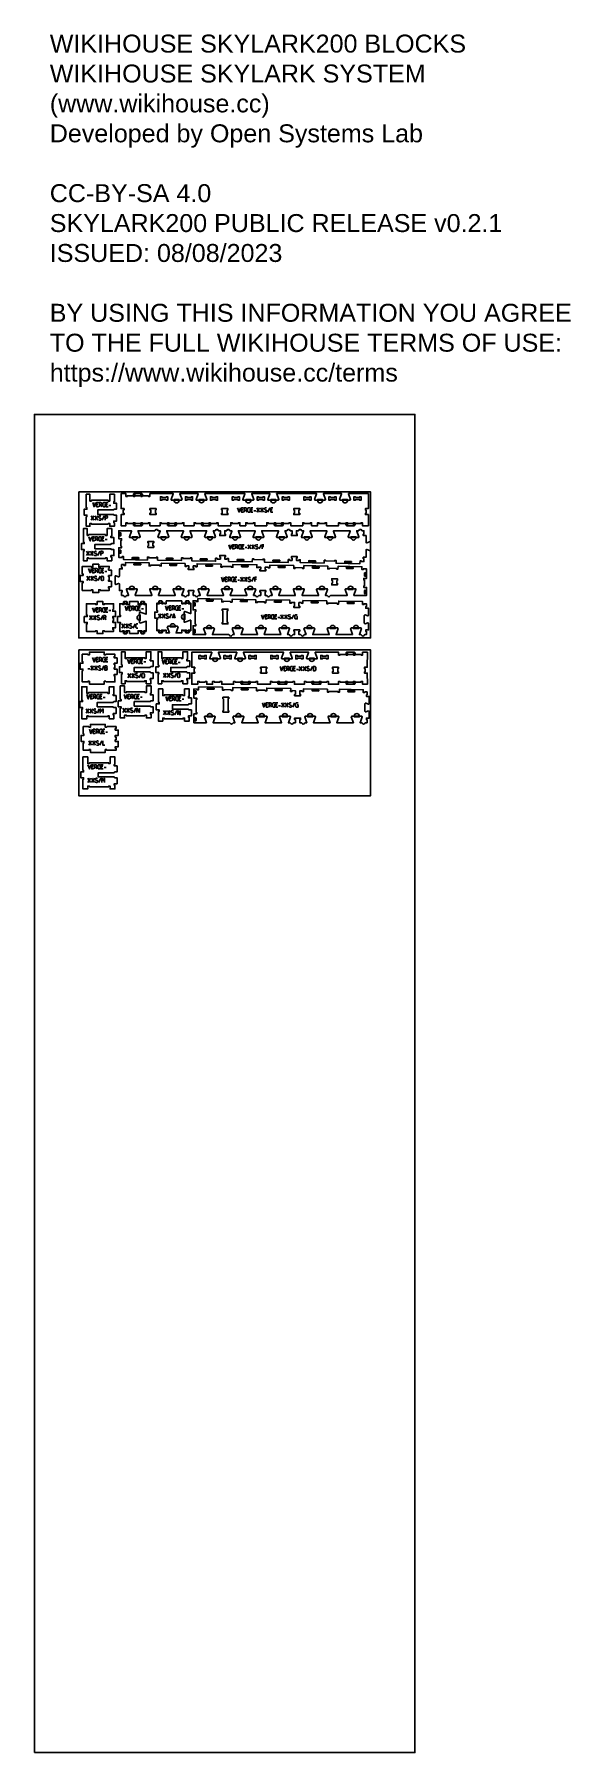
# Model space of a CAD drawing. Extents: x 0 to 4485, y 0 to 14364.
import ezdxf

# ---------------------------------------------------------------- set-up
doc = ezdxf.new("R2010")
doc.units = 0
for name, color, linetype in [('0_SHEET_SPRUCEPLY_2440X122', 1, 'CONTINUOUS'), ('1_ANYTOOL_1MMDEEP_LABELS_S', 2, 'CONTINUOUS'), ('3_ANYTOOL_CUTTHROUGH_INSID', 4, 'CONTINUOUS'), ('4_ANYTOOL_CUTTHROUGH_OUTSI', 5, 'CONTINUOUS'), ('5_ANYTOOL_HALF_MILL_9MM_IN', 3, 'CONTINUOUS'), ('DONOTCUT', 7, 'CONTINUOUS'), ('README', 1, 'CONTINUOUS')]:
    doc.layers.add(name, color=color, linetype=linetype)
doc.styles.add('ARIAL', font='arial.ttf')

msp = doc.modelspace()

# ---------------------------------------------------------------- texts
at = {"layer": 'README', "insert": (129, 14362, 0), "char_height": 150, "width": 8996.74, "attachment_point": 1, "style": 'ARIAL'}
msp.add_mtext('{\\fArial;WIKIHOUSE SKYLARK200 BLOCKS}\\P{\\fArial;WIKIHOUSE SKYLARK SYSTEM}\\P{\\fArial;(www.wikihouse.cc)}\\P{\\fArial;Developed by Open Systems Lab}\\P\\P{\\fArial;CC-BY-SA 4.0}\\P{\\fArial;SKYLARK200 PUBLIC RELEASE v0.2.1}\\P{\\fArial;ISSUED: 08/08/2023}\\P\\P{\\fArial;BY USING THIS INFORMATION YOU AGREE }\\P{\\fArial;TO THE FULL WIKIHOUSE TERMS OF USE:}\\P{\\fArial;https://www.wikihouse.cc/terms}', dxfattribs=at)

# ---------------------------------------------------------------- linework, layer by layer
at = {"layer": '0_SHEET_SPRUCEPLY_2440X122'}
for points in [[(372, 10539), (372, 9319), (2812, 9319), (2812, 10539)], [(372, 9219), (372, 7999), (2812, 7999), (2812, 9219)]]:
    msp.add_lwpolyline(points, close=True, dxfattribs=at)
at = {"layer": '1_ANYTOOL_1MMDEEP_LABELS_S', "color": 2}
for points in [[(488, 10451), (500, 10415), (512, 10451)], [(536, 10451), (520, 10451), (520, 10415), (536, 10415)], [(532, 10435), (520, 10435)], [(564, 10415), (556, 10431)], [(616, 10451), (600, 10451), (600, 10415), (616, 10415)], [(612, 10435), (600, 10435)], [(624, 10427), (640, 10427)], [(1700, 10406), (1712, 10370), (1724, 10406)], [(1748, 10406), (1732, 10406), (1732, 10370), (1748, 10370)], [(1744, 10390), (1732, 10390)], [(1776, 10370), (1768, 10386)], [(1828, 10406), (1812, 10406), (1812, 10370), (1828, 10370)], [(1824, 10390), (1812, 10390)], [(1836, 10382), (1852, 10382)], [(1860, 10370), (1884, 10406)], [(1884, 10370), (1860, 10406)], [(1892, 10370), (1916, 10406)], [(1916, 10370), (1892, 10406)], [(1954, 10370), (1970, 10406)], [(1994, 10406), (1978, 10406), (1978, 10370), (1994, 10370)], [(1990, 10390), (1978, 10390)], [(498, 10303), (474, 10339)], [(474, 10303), (498, 10339)], [(530, 10303), (506, 10339)], [(506, 10303), (530, 10339)], [(568, 10303), (584, 10339)], [(456, 10165), (468, 10129), (480, 10165)], [(504, 10165), (488, 10165), (488, 10129), (504, 10129)], [(500, 10149), (488, 10149)], [(532, 10129), (524, 10145)], [(584, 10165), (568, 10165), (568, 10129), (584, 10129)], [(580, 10149), (568, 10149)], [(592, 10141), (608, 10141)], [(1626, 10098), (1638, 10062), (1650, 10098)], [(1674, 10098), (1658, 10098), (1658, 10062), (1674, 10062)], [(1670, 10082), (1658, 10082)], [(1702, 10062), (1694, 10079)], [(1754, 10098), (1738, 10098), (1738, 10062), (1754, 10062)], [(1750, 10082), (1738, 10082)], [(1762, 10074), (1778, 10074)], [(1810, 10062), (1786, 10098)], [(1786, 10062), (1810, 10098)], [(1842, 10062), (1818, 10098)], [(1818, 10062), (1842, 10098)], [(1880, 10062), (1896, 10098)], [(1920, 10098), (1904, 10098), (1904, 10062)], [(1920, 10082), (1904, 10082)], [(461, 10007), (437, 10043)], [(437, 10007), (461, 10043)], [(493, 10007), (469, 10043)], [(469, 10007), (493, 10043)], [(531, 10007), (547, 10043)], [(440, 9798), (464, 9834)], [(464, 9798), (440, 9834)], [(454, 9899), (466, 9863), (478, 9899)], [(472, 9798), (496, 9834)], [(496, 9798), (472, 9834)], [(502, 9899), (486, 9899), (486, 9863), (502, 9863)], [(498, 9883), (486, 9883)], [(530, 9863), (522, 9879)], [(534, 9798), (550, 9834)], [(582, 9899), (566, 9899), (566, 9863), (582, 9863)], [(578, 9883), (566, 9883)], [(582, 9798), (574, 9806)], [(590, 9875), (606, 9875)], [(1565, 9826), (1577, 9790), (1589, 9826)], [(1613, 9826), (1597, 9826), (1597, 9790), (1613, 9790)], [(1609, 9810), (1597, 9810)], [(1641, 9790), (1633, 9806)], [(1693, 9826), (1677, 9826), (1677, 9790), (1693, 9790)], [(1689, 9810), (1677, 9810)], [(1701, 9802), (1717, 9802)], [(1749, 9790), (1725, 9826)], [(1725, 9790), (1749, 9826)], [(1781, 9790), (1757, 9826)], [(1757, 9790), (1781, 9826)], [(1819, 9790), (1835, 9826)], [(1859, 9826), (1843, 9826), (1843, 9790)], [(1859, 9810), (1843, 9810)], [(462, 9470), (486, 9506)], [(486, 9470), (462, 9506)], [(487, 9571), (499, 9535), (511, 9571)], [(494, 9470), (518, 9506)], [(518, 9470), (494, 9506)], [(535, 9571), (519, 9571), (519, 9535), (535, 9535)], [(531, 9555), (519, 9555)], [(563, 9535), (555, 9551)], [(556, 9470), (572, 9506)], [(599, 9470), (591, 9486)], [(615, 9571), (599, 9571), (599, 9535), (615, 9535)], [(611, 9555), (599, 9555)], [(623, 9547), (639, 9547)], [(760, 9585), (772, 9549), (784, 9585)], [(808, 9585), (792, 9585), (792, 9549), (808, 9549)], [(804, 9569), (792, 9569)], [(836, 9549), (828, 9566)], [(888, 9585), (872, 9585), (872, 9549), (888, 9549)], [(884, 9569), (872, 9569)], [(896, 9561), (912, 9561)], [(1037, 9483), (1061, 9519)], [(1061, 9483), (1037, 9519)], [(1069, 9483), (1093, 9519)], [(1093, 9483), (1069, 9519)], [(1097, 9586), (1109, 9550), (1121, 9586)], [(1145, 9586), (1129, 9586), (1129, 9550), (1145, 9550)], [(1141, 9570), (1129, 9570)], [(1131, 9483), (1147, 9519)], [(1155, 9483), (1167, 9519), (1179, 9483)], [(1159, 9493), (1176, 9493)], [(1173, 9550), (1165, 9566)], [(1225, 9586), (1209, 9586), (1209, 9550), (1225, 9550)], [(1221, 9570), (1209, 9570)], [(1233, 9562), (1249, 9562)], [(1900, 9513), (1912, 9477), (1924, 9513)], [(1948, 9513), (1932, 9513), (1932, 9477), (1948, 9477)], [(1944, 9497), (1932, 9497)], [(1976, 9477), (1968, 9493)], [(2028, 9513), (2012, 9513), (2012, 9477), (2028, 9477)], [(2024, 9497), (2012, 9497)], [(2036, 9489), (2052, 9489)], [(2084, 9477), (2060, 9513)], [(2060, 9477), (2084, 9513)], [(2116, 9477), (2092, 9513)], [(2092, 9477), (2116, 9513)], [(2154, 9477), (2170, 9513)], [(756, 9400), (732, 9436)], [(732, 9400), (756, 9436)], [(788, 9400), (764, 9436)], [(764, 9400), (788, 9436)], [(826, 9400), (842, 9436)], [(448, 9061), (464, 9061)], [(472, 9049), (496, 9085)], [(496, 9049), (472, 9085)], [(487, 9154), (499, 9118), (511, 9154)], [(504, 9049), (528, 9085)], [(528, 9049), (504, 9085)], [(535, 9154), (519, 9154), (519, 9118), (535, 9118)], [(531, 9138), (519, 9138)], [(563, 9118), (555, 9134)], [(566, 9049), (582, 9085)], [(615, 9154), (599, 9154), (599, 9118), (615, 9118)], [(611, 9138), (599, 9138)], [(780, 9142), (792, 9106), (804, 9142)], [(828, 9142), (812, 9142), (812, 9106), (828, 9106)], [(824, 9126), (812, 9126)], [(856, 9106), (848, 9122)], [(908, 9142), (892, 9142), (892, 9106), (908, 9106)], [(904, 9126), (892, 9126)], [(916, 9118), (932, 9118)], [(1068, 9137), (1080, 9101), (1092, 9137)], [(1116, 9137), (1100, 9137), (1100, 9101), (1116, 9101)], [(1112, 9121), (1100, 9121)], [(1144, 9101), (1136, 9117)], [(1196, 9137), (1180, 9137), (1180, 9101), (1196, 9101)], [(1192, 9121), (1180, 9121)], [(1204, 9113), (1220, 9113)], [(2056, 9080), (2068, 9044), (2080, 9080)], [(2104, 9080), (2088, 9080), (2088, 9044), (2104, 9044)], [(2100, 9064), (2088, 9064)], [(2132, 9044), (2124, 9060)], [(2184, 9080), (2168, 9080), (2168, 9044), (2184, 9044)], [(2180, 9064), (2168, 9064)], [(2192, 9056), (2208, 9056)], [(2216, 9044), (2240, 9080)], [(2240, 9044), (2216, 9080)], [(2248, 9044), (2272, 9080)], [(2272, 9044), (2248, 9080)], [(2310, 9044), (2326, 9080)], [(806, 8986), (782, 9022)], [(782, 8986), (806, 9022)], [(838, 8986), (814, 9022)], [(814, 8986), (838, 9022)], [(876, 8986), (892, 9022)], [(1103, 8987), (1079, 9023)], [(1079, 8987), (1103, 9023)], [(1135, 8987), (1111, 9023)], [(1111, 8987), (1135, 9023)], [(1173, 8987), (1189, 9023)], [(439, 8845), (451, 8809), (463, 8845)], [(487, 8845), (471, 8845), (471, 8809), (487, 8809)], [(483, 8829), (471, 8829)], [(515, 8809), (506, 8825)], [(567, 8845), (551, 8845), (551, 8809), (567, 8809)], [(563, 8829), (551, 8829)], [(575, 8821), (591, 8821)], [(751, 8846), (763, 8810), (775, 8846)], [(799, 8846), (783, 8846), (783, 8810), (799, 8810)], [(795, 8830), (783, 8830)], [(827, 8810), (819, 8826)], [(879, 8846), (863, 8846), (863, 8810), (879, 8810)], [(875, 8830), (863, 8830)], [(887, 8822), (903, 8822)], [(1099, 8830), (1111, 8794), (1123, 8830)], [(1147, 8830), (1131, 8830), (1131, 8794), (1147, 8794)], [(1143, 8814), (1131, 8814)], [(1175, 8794), (1167, 8810)], [(1227, 8830), (1211, 8830), (1211, 8794), (1227, 8794)], [(1223, 8814), (1211, 8814)], [(1235, 8806), (1251, 8806)], [(1907, 8776), (1919, 8740), (1931, 8776)], [(1955, 8776), (1939, 8776), (1939, 8740), (1955, 8740)], [(2035, 8776), (2019, 8776), (2019, 8740), (2035, 8740)], [(2091, 8740), (2067, 8776)], [(2067, 8740), (2091, 8776)], [(2123, 8740), (2099, 8776)], [(2099, 8740), (2123, 8776)], [(2161, 8740), (2177, 8776)], [(457, 8689), (433, 8725)], [(433, 8689), (457, 8725)], [(489, 8689), (465, 8725)], [(465, 8689), (489, 8725)], [(527, 8689), (543, 8725)], [(551, 8689), (551, 8725), (563, 8705), (575, 8725), (575, 8689)], [(764, 8696), (740, 8732)], [(740, 8696), (764, 8732)], [(796, 8696), (772, 8732)], [(772, 8696), (796, 8732)], [(834, 8696), (850, 8732)], [(858, 8696), (858, 8732), (878, 8696), (878, 8732)], [(1105, 8675), (1081, 8711)], [(1081, 8675), (1105, 8711)], [(1137, 8675), (1113, 8711)], [(1113, 8675), (1137, 8711)], [(1175, 8675), (1191, 8711)], [(1199, 8675), (1199, 8711), (1219, 8675), (1219, 8711)], [(1951, 8760), (1939, 8760)], [(1983, 8740), (1974, 8756)], [(2031, 8760), (2019, 8760)], [(2043, 8752), (2059, 8752)], [(461, 8555), (473, 8519), (485, 8555)], [(509, 8555), (493, 8555), (493, 8519), (509, 8519)], [(505, 8539), (493, 8539)], [(537, 8519), (529, 8536)], [(589, 8555), (573, 8555), (573, 8519), (589, 8519)], [(585, 8539), (573, 8539)], [(597, 8531), (613, 8531)], [(479, 8421), (455, 8457)], [(455, 8421), (479, 8457)], [(511, 8421), (487, 8457)], [(487, 8421), (511, 8457)], [(549, 8421), (565, 8457)], [(573, 8457), (573, 8421), (589, 8421)], [(448, 8259), (460, 8223), (472, 8259)], [(496, 8259), (480, 8259), (480, 8223), (496, 8223)], [(492, 8243), (480, 8243)], [(524, 8223), (516, 8239)], [(576, 8259), (560, 8259), (560, 8223), (576, 8223)], [(572, 8243), (560, 8243)], [(584, 8235), (600, 8235)], [(470, 8110), (446, 8146)], [(446, 8110), (470, 8146)], [(502, 8110), (478, 8146)], [(478, 8110), (502, 8146)], [(540, 8110), (556, 8146)], [(564, 8110), (564, 8146), (576, 8126), (588, 8146), (588, 8110)]]:
    msp.add_lwpolyline(points, dxfattribs=at)
for points in [[(544, 10431), (554, 10431, 1), (554, 10451), (544, 10451), (544, 10415)], [(592, 10451), (580, 10451, 0.414214), (572, 10443), (572, 10423, 0.414214), (580, 10415), (592, 10415), (592, 10435), (586, 10435)], [(1756, 10386), (1766, 10386, 1), (1766, 10406), (1756, 10406), (1756, 10370)], [(1804, 10406), (1792, 10406, 0.414214), (1784, 10398), (1784, 10378, 0.414214), (1792, 10370), (1804, 10370), (1804, 10390), (1798, 10390)], [(1924, 10374, 0.136555), (1933, 10370, 0.071716), (1938, 10370, 0.133522), (1943, 10372, 0.344001), (1945, 10382, 0.153745), (1942, 10386, 0.071568), (1937, 10387, -0.00912), (1932, 10389, -0.090615), (1927, 10391, -0.340346), (1924, 10400, -0.284273), (1932, 10406, -0.092596), (1937, 10406, -0.017533), (1942, 10404)], [(538, 10307, 0.136555), (547, 10303, 0.071716), (552, 10303, 0.133522), (557, 10305, 0.344001), (559, 10315, 0.153745), (555, 10318, 0.071568), (550, 10320, -0.00912), (545, 10321, -0.090615), (541, 10324, -0.340346), (538, 10333, -0.284273), (546, 10339, -0.092596), (551, 10338, -0.017533), (556, 10337)], [(592, 10319), (602, 10319, 1), (602, 10339), (592, 10339), (592, 10303)], [(512, 10145), (522, 10145, 1), (522, 10165), (512, 10165), (512, 10129)], [(560, 10165), (548, 10165, 0.414214), (540, 10157), (540, 10137, 0.414214), (548, 10129), (560, 10129), (560, 10149), (554, 10149)], [(1682, 10078), (1692, 10078, 1), (1692, 10098), (1682, 10098), (1682, 10062)], [(1730, 10098), (1718, 10098, 0.414214), (1710, 10090), (1710, 10070, 0.414214), (1718, 10062), (1730, 10062), (1730, 10082), (1724, 10082)], [(1850, 10066, 0.136555), (1859, 10062, 0.071716), (1864, 10063, 0.133522), (1869, 10065, 0.344001), (1871, 10074, 0.153745), (1867, 10078, 0.071568), (1863, 10080, -0.00912), (1857, 10081, -0.090615), (1853, 10083, -0.340346), (1850, 10092, -0.284273), (1858, 10098, -0.092596), (1863, 10098, -0.017533), (1868, 10096)], [(501, 10011, 0.136555), (511, 10007, 0.071716), (516, 10007, 0.133522), (520, 10009, 0.344001), (522, 10019, 0.153745), (519, 10023, 0.071568), (514, 10024, -0.00912), (509, 10026, -0.090615), (504, 10028, -0.340346), (502, 10037, -0.284273), (509, 10043, -0.092596), (514, 10043, -0.017533), (519, 10041)], [(555, 10023), (565, 10023, 1), (565, 10043), (555, 10043), (555, 10007)], [(504, 9802, 0.136555), (513, 9798, 0.071716), (518, 9798, 0.133522), (523, 9800, 0.344001), (525, 9810, 0.153745), (522, 9813, 0.071568), (517, 9815, -0.00912), (512, 9816, -0.090615), (507, 9819, -0.340346), (504, 9828, -0.284273), (512, 9834, -0.092596), (517, 9833, -0.017533), (522, 9832)], [(510, 9879), (520, 9879, 1), (520, 9899), (510, 9899), (510, 9863)], [(558, 9899), (546, 9899, 0.414214), (538, 9891), (538, 9871, 0.414214), (546, 9863), (558, 9863), (558, 9883), (552, 9883)], [(1621, 9806), (1631, 9806, 1), (1631, 9826), (1621, 9826), (1621, 9790)], [(1669, 9826), (1657, 9826, 0.414214), (1649, 9818), (1649, 9798, 0.414214), (1657, 9790), (1669, 9790), (1669, 9810), (1663, 9810)], [(1789, 9794, 0.136555), (1798, 9790, 0.071716), (1804, 9790, 0.133522), (1808, 9792, 0.344001), (1810, 9801, 0.153745), (1807, 9805, 0.071568), (1802, 9807, -0.00912), (1797, 9808, -0.090615), (1792, 9810, -0.340346), (1790, 9820, -0.284273), (1797, 9826, -0.092596), (1802, 9825, -0.017533), (1807, 9824)], [(526, 9474, 0.136555), (535, 9470, 0.071716), (540, 9470, 0.133522), (545, 9472, 0.344001), (547, 9482, 0.153745), (543, 9485, 0.071568), (539, 9487, -0.00912), (533, 9489, -0.090615), (529, 9491, -0.340346), (526, 9500, -0.284273), (534, 9506, -0.092596), (539, 9506, -0.017533), (544, 9504)], [(543, 9551), (553, 9551, 1), (553, 9571), (543, 9571), (543, 9535)], [(591, 9571), (579, 9571, 0.414214), (571, 9563), (571, 9543, 0.414214), (579, 9535), (591, 9535), (591, 9555), (585, 9555)], [(579, 9486), (589, 9486, 1), (589, 9506), (579, 9506), (579, 9470)], [(816, 9565), (826, 9565, 1), (826, 9585), (816, 9585), (816, 9549)], [(864, 9585), (852, 9585, 0.414214), (844, 9577), (844, 9557, 0.414214), (852, 9549), (864, 9549), (864, 9569), (858, 9569)], [(1101, 9487, 0.136555), (1111, 9483, 0.071716), (1116, 9483, 0.133522), (1120, 9485, 0.344001), (1123, 9495, 0.153745), (1119, 9499, 0.071568), (1114, 9500, -0.00912), (1109, 9502, -0.090615), (1105, 9504, -0.340346), (1102, 9513, -0.284273), (1110, 9519, -0.092596), (1115, 9519, -0.017533), (1119, 9517)], [(1153, 9566), (1163, 9566, 1), (1163, 9586), (1153, 9586), (1153, 9550)], [(1201, 9586), (1189, 9586, 0.414214), (1181, 9578), (1181, 9558, 0.414214), (1189, 9550), (1201, 9550), (1201, 9570), (1195, 9570)], [(1956, 9493), (1966, 9493, 1), (1966, 9513), (1956, 9513), (1956, 9477)], [(2004, 9513), (1992, 9513, 0.414214), (1984, 9505), (1984, 9485, 0.414214), (1992, 9477), (2004, 9477), (2004, 9497), (1998, 9497)], [(2124, 9481, 0.136555), (2134, 9477, 0.071716), (2139, 9477, 0.133522), (2143, 9479, 0.344001), (2146, 9489, 0.153745), (2142, 9493, 0.071568), (2137, 9494, -0.00912), (2132, 9496, -0.090615), (2128, 9498, -0.340346), (2125, 9507, -0.284273), (2132, 9513, -0.092596), (2137, 9513, -0.017533), (2142, 9511)], [(2198, 9513), (2186, 9513, 0.414214), (2178, 9505), (2178, 9485, 0.414214), (2186, 9477), (2198, 9477), (2198, 9497), (2192, 9497)], [(796, 9404, 0.136555), (805, 9400, 0.071716), (810, 9401, 0.133522), (815, 9403, 0.344001), (817, 9412, 0.153745), (814, 9416, 0.071568), (809, 9418, -0.00912), (804, 9419, -0.090615), (799, 9421, -0.340346), (796, 9430, -0.284273), (804, 9436, -0.092596), (809, 9436, -0.017533), (814, 9434)], [(866, 9436), (856, 9436, 0.414214), (850, 9430), (850, 9406, 0.414214), (856, 9400), (866, 9400)], [(536, 9053, 0.136555), (546, 9049, 0.071716), (551, 9049, 0.133522), (555, 9051, 0.344001), (558, 9061, 0.153745), (554, 9064, 0.071568), (549, 9066, -0.00912), (544, 9067, -0.090615), (540, 9070, -0.340346), (537, 9079, -0.284273), (544, 9085, -0.092596), (549, 9084, -0.017533), (554, 9083)], [(543, 9134), (553, 9134, 1), (553, 9154), (543, 9154), (543, 9118)], [(591, 9154), (579, 9154, 0.414214), (571, 9146), (571, 9126, 0.414214), (579, 9118), (591, 9118), (591, 9138), (585, 9138)], [(590, 9069), (600, 9069, -1), (600, 9049), (590, 9049), (590, 9085), (600, 9085, -1), (600, 9069)], [(836, 9122), (846, 9122, 1), (846, 9142), (836, 9142), (836, 9106)], [(884, 9142), (872, 9142, 0.414214), (864, 9134), (864, 9114, 0.414214), (872, 9106), (884, 9106), (884, 9126), (878, 9126)], [(1124, 9117), (1134, 9117, 1), (1134, 9137), (1124, 9137), (1124, 9101)], [(1172, 9137), (1160, 9137, 0.414214), (1152, 9129), (1152, 9109, 0.414214), (1160, 9101), (1172, 9101), (1172, 9121), (1166, 9121)], [(2112, 9060), (2122, 9060, 1), (2122, 9080), (2112, 9080), (2112, 9044)], [(2160, 9080), (2148, 9080, 0.414214), (2140, 9072), (2140, 9052, 0.414214), (2148, 9044), (2160, 9044), (2160, 9064), (2154, 9064)], [(2280, 9048, 0.136555), (2289, 9044, 0.071716), (2294, 9045, 0.133522), (2299, 9047, 0.344001), (2301, 9056, 0.153745), (2297, 9060, 0.071568), (2293, 9062, -0.00912), (2287, 9063, -0.090615), (2283, 9065, -0.340346), (2280, 9074, -0.284273), (2288, 9080, -0.092596), (2293, 9080, -0.017533), (2298, 9078)], [(846, 8990, 0.136555), (855, 8986, 0.071716), (860, 8986, 0.133522), (865, 8989, 0.344001), (867, 8998, 0.153745), (863, 9002, 0.071568), (859, 9004, -0.00912), (854, 9005, -0.090615), (849, 9007, -0.340346), (846, 9016, -0.284273), (854, 9022, -0.092596), (859, 9022, -0.017533), (864, 9020)], [(1143, 8991, 0.136555), (1152, 8987, 0.071716), (1157, 8987, 0.133522), (1162, 8990, 0.344001), (1164, 8999, 0.153745), (1161, 9003, 0.071568), (1156, 9005, -0.00912), (1151, 9006, -0.090615), (1146, 9008, -0.340346), (1143, 9017, -0.284273), (1151, 9023, -0.092596), (1156, 9023, -0.017533), (1161, 9021)], [(495, 8825), (505, 8825, 1), (505, 8845), (495, 8845), (495, 8809)], [(543, 8845), (531, 8845, 0.414214), (523, 8837), (523, 8817, 0.414214), (531, 8809), (543, 8809), (543, 8829), (537, 8829)], [(807, 8826), (817, 8826, 1), (817, 8846), (807, 8846), (807, 8810)], [(855, 8846), (843, 8846, 0.414214), (835, 8838), (835, 8818, 0.414214), (843, 8810), (855, 8810), (855, 8830), (849, 8830)], [(1155, 8810), (1165, 8810, 1), (1165, 8830), (1155, 8830), (1155, 8794)], [(1203, 8830), (1191, 8830, 0.414214), (1183, 8822), (1183, 8802, 0.414214), (1191, 8794), (1203, 8794), (1203, 8814), (1197, 8814)], [(1963, 8756), (1973, 8756, 1), (1973, 8776), (1963, 8776), (1963, 8740)], [(2011, 8776), (1999, 8776, 0.414214), (1991, 8768), (1991, 8748, 0.414214), (1999, 8740), (2011, 8740), (2011, 8760), (2005, 8760)], [(2131, 8744, 0.136555), (2140, 8740, 0.071716), (2145, 8740, 0.133522), (2150, 8742, 0.344001), (2152, 8751, 0.153745), (2148, 8755, 0.071568), (2143, 8757, -0.00912), (2138, 8758, -0.090615), (2134, 8760, -0.340346), (2131, 8770, -0.284273), (2139, 8776, -0.092596), (2144, 8775, -0.017533), (2149, 8774)], [(2205, 8776), (2193, 8776, 0.414214), (2185, 8768), (2185, 8748, 0.414214), (2193, 8740), (2205, 8740), (2205, 8760), (2199, 8760)], [(497, 8693, 0.136555), (506, 8689, 0.071716), (511, 8689, 0.133522), (516, 8691, 0.344001), (518, 8701, 0.153745), (514, 8705, 0.071568), (509, 8706, -0.00912), (504, 8708, -0.090615), (500, 8710, -0.340346), (497, 8719, -0.284273), (505, 8725, -0.092596), (510, 8725, -0.017533), (515, 8723)], [(804, 8700, 0.136555), (814, 8696, 0.071716), (819, 8696, 0.133522), (823, 8698, 0.344001), (826, 8707, 0.153745), (822, 8711, 0.071568), (817, 8713, -0.00912), (812, 8714, -0.090615), (808, 8716, -0.340346), (805, 8726, -0.284273), (812, 8732, -0.092596), (817, 8731, -0.017533), (822, 8730)], [(1145, 8679, 0.136555), (1154, 8675, 0.071716), (1159, 8675, 0.133522), (1164, 8677, 0.344001), (1166, 8687, 0.153745), (1162, 8691, 0.071568), (1158, 8692, -0.00912), (1152, 8694, -0.090615), (1148, 8696, -0.340346), (1145, 8705, -0.284273), (1153, 8711, -0.092596), (1158, 8711, -0.017533), (1163, 8709)], [(517, 8535), (527, 8535, 1), (527, 8555), (517, 8555), (517, 8519)], [(565, 8555), (553, 8555, 0.414214), (545, 8547), (545, 8527, 0.414214), (553, 8519), (565, 8519), (565, 8539), (559, 8539)], [(519, 8425, 0.136555), (528, 8421, 0.071716), (534, 8422, 0.133522), (538, 8424, 0.344001), (540, 8433, 0.153745), (537, 8437, 0.071568), (532, 8439, -0.00912), (527, 8440, -0.090615), (522, 8442, -0.340346), (520, 8451, -0.284273), (527, 8457, -0.092596), (532, 8457, -0.017533), (537, 8455)], [(504, 8239), (514, 8239, 1), (514, 8259), (504, 8259), (504, 8223)], [(552, 8259), (540, 8259, 0.414214), (532, 8251), (532, 8231, 0.414214), (540, 8223), (552, 8223), (552, 8243), (546, 8243)], [(510, 8114, 0.136555), (519, 8110, 0.071716), (524, 8110, 0.133522), (529, 8113, 0.344001), (531, 8122, 0.153745), (528, 8126, 0.071568), (523, 8128, -0.00912), (518, 8129, -0.090615), (513, 8131, -0.340346), (510, 8140, -0.284273), (518, 8146, -0.092596), (523, 8146, -0.017533), (528, 8144)]]:
    msp.add_lwpolyline(points, format="xyb", dxfattribs=at)
for points in [[(558, 9808, 1), (578, 9808), (578, 9824, 1), (558, 9824)], [(2346, 9080), (2334, 9080), (2334, 9044), (2346, 9044, 0.414214), (2354, 9052), (2354, 9072, 0.414214)], [(900, 8996, 1), (920, 8996), (920, 9012, 1), (900, 9012)], [(1197, 8997, 1), (1217, 8997), (1217, 9013, 1), (1197, 9013)]]:
    msp.add_lwpolyline(points, format="xyb", close=True, dxfattribs=at)
at = {"layer": '3_ANYTOOL_CUTTHROUGH_INSID'}
for points in [[(1067, 10493), (1103, 10493), (1103, 10499), (1115, 10499), (1115, 10469), (1103, 10469), (1103, 10475), (1067, 10475), (1067, 10469), (1055, 10469), (1055, 10499), (1067, 10499)], [(1276, 10493), (1312, 10493), (1312, 10499), (1324, 10499), (1324, 10469), (1312, 10469), (1312, 10475), (1276, 10475), (1276, 10469), (1264, 10469), (1264, 10499), (1276, 10499)], [(1485, 10493), (1520, 10493), (1520, 10499), (1533, 10499), (1533, 10469), (1520, 10469), (1520, 10475), (1485, 10475), (1485, 10469), (1472, 10469), (1472, 10499), (1485, 10499)], [(1667, 10493), (1703, 10493), (1703, 10499), (1715, 10499), (1715, 10469), (1703, 10469), (1703, 10475), (1667, 10475), (1667, 10469), (1655, 10469), (1655, 10499), (1667, 10499)], [(1876, 10493), (1912, 10493), (1912, 10499), (1924, 10499), (1924, 10469), (1912, 10469), (1912, 10475), (1876, 10475), (1876, 10469), (1864, 10469), (1864, 10499), (1876, 10499)], [(2085, 10493), (2121, 10493), (2121, 10499), (2133, 10499), (2133, 10469), (2121, 10469), (2121, 10475), (2085, 10475), (2085, 10469), (2073, 10469), (2073, 10499), (2085, 10499)], [(2267, 10493), (2303, 10493), (2303, 10499), (2315, 10499), (2315, 10469), (2303, 10469), (2303, 10475), (2267, 10475), (2267, 10469), (2255, 10469), (2255, 10499), (2267, 10499)], [(2476, 10493), (2512, 10493), (2512, 10499), (2524, 10499), (2524, 10469), (2512, 10469), (2512, 10475), (2476, 10475), (2476, 10469), (2464, 10469), (2464, 10499), (2476, 10499)], [(2685, 10493), (2721, 10493), (2721, 10499), (2733, 10499), (2733, 10469), (2721, 10469), (2721, 10475), (2685, 10475), (2685, 10469), (2673, 10469), (2673, 10499), (2685, 10499)], [(1012, 10388), (1012, 10362), (1018, 10362), (1018, 10350), (967, 10350), (967, 10362), (973, 10362), (973, 10388), (967, 10388), (967, 10400), (1018, 10400), (1018, 10388)], [(1567, 10400), (1619, 10400), (1619, 10388), (1613, 10388), (1613, 10361), (1619, 10361), (1619, 10350), (1566, 10350), (1566, 10361), (1572, 10361), (1572, 10388), (1566, 10388), (1566, 10400)], [(2219, 10400), (2219, 10388), (2213, 10388), (2213, 10361), (2219, 10361), (2219, 10350), (2169, 10350), (2169, 10361), (2175, 10361), (2175, 10388), (2169, 10388), (2169, 10400), (2219, 10400)], [(956, 10088), (950, 10088), (950, 10075), (998, 10075), (998, 10088), (992, 10088), (992, 10113), (998, 10113), (998, 10126), (950, 10126), (950, 10113), (956, 10113)], [(2529, 9800), (2535, 9800), (2535, 9813), (2487, 9813), (2487, 9800), (2493, 9800), (2493, 9775), (2487, 9775), (2487, 9762), (2535, 9762), (2535, 9775), (2529, 9775)], [(1577, 9547), (1571, 9547), (1571, 9560), (1619, 9560), (1619, 9547), (1613, 9547), (1613, 9448), (1619, 9448), (1619, 9435), (1571, 9435), (1571, 9448), (1577, 9448)], [(1390, 9167), (1425, 9167), (1425, 9173), (1438, 9173), (1438, 9143), (1425, 9143), (1425, 9149), (1390, 9149), (1390, 9143), (1377, 9143), (1377, 9173), (1390, 9173)], [(1599, 9167), (1634, 9167), (1634, 9173), (1647, 9173), (1647, 9143), (1634, 9143), (1634, 9149), (1599, 9149), (1599, 9143), (1586, 9143), (1586, 9173), (1599, 9173)], [(1808, 9167), (1843, 9167), (1843, 9173), (1856, 9173), (1856, 9143), (1843, 9143), (1843, 9149), (1808, 9149), (1808, 9143), (1795, 9143), (1795, 9173), (1808, 9173)], [(1892, 9035), (1892, 9024), (1944, 9024), (1944, 9035), (1938, 9035), (1938, 9062), (1944, 9062), (1944, 9074), (1892, 9074), (1892, 9062), (1898, 9062), (1898, 9035), (1892, 9035)], [(2025, 9167), (1990, 9167), (1990, 9173), (1977, 9173), (1977, 9143), (1990, 9143), (1990, 9149), (2025, 9149), (2025, 9143), (2038, 9143), (2038, 9173), (2025, 9173)], [(2234, 9167), (2199, 9167), (2199, 9173), (2186, 9173), (2186, 9143), (2199, 9143), (2199, 9149), (2234, 9149), (2234, 9143), (2247, 9143), (2247, 9173), (2234, 9173)], [(2443, 9167), (2408, 9167), (2408, 9173), (2395, 9173), (2395, 9143), (2408, 9143), (2408, 9149), (2443, 9149), (2443, 9143), (2456, 9143), (2456, 9173), (2443, 9173)], [(2499, 9062), (2499, 9036), (2493, 9036), (2493, 9024), (2543, 9024), (2543, 9036), (2537, 9036), (2537, 9062), (2543, 9062), (2543, 9074), (2493, 9074), (2493, 9062)], [(1583, 8810), (1577, 8810), (1577, 8822), (1626, 8822), (1626, 8810), (1620, 8810), (1620, 8710), (1626, 8710), (1626, 8698), (1577, 8698), (1577, 8710), (1583, 8710)]]:
    msp.add_lwpolyline(points, close=True, dxfattribs=at)
for points in [[(715, 10175, 1), (724, 10175), (724, 10195, 1), (715, 10195)], [(715, 10049), (715, 10029, 1), (724, 10029), (724, 10049, 1)], [(821, 9981), (871, 9980, 1), (871, 9990), (821, 9990, 1)], [(886, 9938), (836, 9939, 1), (836, 9929), (886, 9929, 1)], [(1106, 9976), (1156, 9975, 1), (1156, 9985), (1106, 9985, 1)], [(1186, 9933), (1136, 9934, 1), (1136, 9924), (1186, 9923, 1)], [(1391, 9971), (1441, 9970, 1), (1441, 9980), (1391, 9980, 1)], [(1486, 9928), (1436, 9928, 1), (1436, 9919), (1486, 9918, 1)], [(1699, 9966), (1749, 9965, 1), (1749, 9974), (1699, 9975, 1)], [(1786, 9922), (1736, 9923, 1), (1736, 9914), (1786, 9913, 1)], [(1999, 9960), (2049, 9959, 1), (2049, 9969), (1999, 9970, 0.414214), (1994, 9965, 0.414214)], [(2094, 9917), (2044, 9918, 1), (2044, 9908), (2094, 9907, 1)], [(2299, 9955), (2349, 9954, 1), (2349, 9964), (2299, 9965, 1)], [(2379, 9912), (2329, 9913, 1), (2329, 9903), (2379, 9902, 1)], [(2599, 9950), (2649, 9949, 1), (2649, 9958), (2599, 9959, 1)], [(2664, 9907), (2614, 9908, 1), (2614, 9898), (2664, 9898, 1)], [(2770, 9839), (2770, 9859, 1), (2761, 9859), (2761, 9839, 1)], [(1493, 9636, -1), (1492, 9627), (1442, 9627, -1), (1443, 9637)], [(1778, 9631, -1), (1777, 9622), (1727, 9622, -1), (1728, 9632)], [(2062, 9626, -1), (2062, 9617), (2012, 9617, -1), (2012, 9627)], [(2770, 9713, 1), (2761, 9713), (2761, 9693, 1), (2770, 9693)], [(1336, 9589), (1336, 9609, -1), (1345, 9609), (1345, 9589, -1)], [(2370, 9621), (2320, 9622, 1), (2320, 9612), (2370, 9611, 1)], [(2670, 9616), (2620, 9616, 1), (2620, 9607), (2670, 9606, 1)], [(1336, 9385, -1), (1345, 9385), (1345, 9365, -1), (1336, 9365)], [(1342, 8852), (1342, 8872, -1), (1352, 8872), (1352, 8852, -1)], [(1499, 8899, -1), (1499, 8889), (1449, 8890, -1), (1449, 8899)], [(1784, 8894, -1), (1784, 8884), (1734, 8885, -0.414214), (1729, 8890, -0.414214), (1734, 8894)], [(2069, 8889, -0.414214), (2073, 8884, -0.414214), (2068, 8879), (2018, 8880, -1), (2019, 8889)], [(2376, 8883), (2326, 8884, 1), (2326, 8875), (2376, 8874, 1)], [(2676, 8878), (2626, 8879, 1), (2626, 8869), (2676, 8868, 1)], [(1342, 8648, -1), (1352, 8648), (1352, 8628, -1), (1342, 8628)]]:
    msp.add_lwpolyline(points, format="xyb", close=True, dxfattribs=at)
at = {"layer": '4_ANYTOOL_CUTTHROUGH_OUTSI'}
for points in [[(671, 10395, 0.404147), (663, 10388), (530, 10388), (530, 10388), (530, 10352), (530, 10351), (663, 10351), (663, 10351, 0.404147), (671, 10344), (688, 10344), (688, 10295), (664, 10295), (664, 10295), (664, 10283), (664, 10282), (670, 10282), (670, 10252), (631, 10252), (631, 10276), (631, 10276), (618, 10276), (618, 10276), (618, 10270), (477, 10270), (477, 10276), (465, 10276), (465, 10276), (465, 10252), (434, 10252), (434, 10332), (440, 10332), (440, 10333), (440, 10345), (440, 10345), (416, 10345), (416, 10394), (440, 10394), (440, 10407), (440, 10407), (434, 10407), (434, 10519), (465, 10519), (465, 10464), (465, 10463), (477, 10463), (477, 10469), (618, 10469), (618, 10464), (618, 10463), (619, 10463), (631, 10463), (631, 10463), (631, 10464), (631, 10519), (670, 10519), (670, 10457), (664, 10457), (664, 10444), (688, 10444), (688, 10395), (671, 10395)], [(2626, 10525, 0.061485), (2627, 10523), (2644, 10475), (2644, 10475), (2644, 10475), (2644, 10475, -0.414214), (2637, 10469), (2559, 10469), (2559, 10469), (2559, 10469), (2559, 10469), (2559, 10469), (2559, 10469), (2558, 10469), (2558, 10469), (2558, 10469), (2558, 10469), (2558, 10469), (2558, 10469), (2558, 10469), (2557, 10469), (2557, 10469), (2557, 10469), (2557, 10469), (2557, 10469), (2557, 10469), (2557, 10469), (2556, 10469), (2556, 10469), (2556, 10470), (2556, 10470), (2556, 10470), (2556, 10470), (2556, 10470), (2556, 10470), (2555, 10470), (2555, 10470), (2555, 10470), (2555, 10470), (2555, 10470, -0.198912), (2553, 10475), (2553, 10475), (2553, 10475), (2570, 10523), (2570, 10523, 0.061485), (2570, 10525), (2418, 10525, 0.061485), (2418, 10523), (2435, 10475), (2435, 10475), (2435, 10475), (2435, 10475, -0.414214), (2428, 10469), (2350, 10469), (2350, 10469), (2350, 10469), (2350, 10469), (2350, 10469), (2350, 10469), (2350, 10469), (2349, 10469), (2349, 10469), (2349, 10469), (2349, 10469), (2349, 10469), (2349, 10469), (2349, 10469), (2348, 10469), (2348, 10469), (2348, 10469), (2348, 10469), (2348, 10469), (2348, 10469), (2348, 10469), (2347, 10469), (2347, 10470), (2347, 10470), (2347, 10470), (2347, 10470), (2347, 10470), (2347, 10470), (2347, 10470), (2346, 10470), (2346, 10470), (2346, 10470), (2346, 10470, -0.198912), (2344, 10475), (2344, 10475), (2344, 10475), (2361, 10523), (2361, 10523, 0.061485), (2361, 10525), (2194, 10525), (2026, 10525), (2026, 10525, 0.061485), (2027, 10523), (2044, 10475), (2044, 10475), (2044, 10475), (2044, 10475, -0.414214), (2037, 10469), (1959, 10469), (1959, 10469), (1959, 10469), (1959, 10469), (1959, 10469), (1959, 10469), (1958, 10469), (1958, 10469), (1958, 10469), (1958, 10469), (1958, 10469), (1958, 10469), (1957, 10469), (1957, 10469), (1957, 10469), (1957, 10469), (1957, 10469), (1957, 10469), (1957, 10469), (1956, 10469), (1956, 10469), (1956, 10469), (1956, 10470), (1956, 10470), (1956, 10470), (1956, 10470), (1956, 10470), (1955, 10470), (1955, 10470), (1955, 10470), (1955, 10470), (1955, 10470), (1955, 10470, -0.198912), (1953, 10475), (1953, 10475), (1953, 10475), (1970, 10523), (1970, 10523, 0.061485), (1970, 10525), (1818, 10525, 0.061485), (1818, 10523), (1835, 10475), (1835, 10475), (1835, 10475), (1835, 10475, -0.414214), (1828, 10469), (1750, 10469), (1750, 10469), (1750, 10469), (1750, 10469), (1750, 10469), (1750, 10469), (1749, 10469), (1749, 10469), (1749, 10469), (1749, 10469), (1749, 10469), (1749, 10469), (1749, 10469), (1748, 10469), (1748, 10469), (1748, 10469), (1748, 10469), (1748, 10469), (1748, 10469), (1748, 10469), (1747, 10469), (1747, 10469), (1747, 10470), (1747, 10470), (1747, 10470), (1747, 10470), (1747, 10470), (1747, 10470), (1746, 10470), (1746, 10470), (1746, 10470), (1746, 10470), (1746, 10470, -0.198912), (1744, 10475), (1744, 10475), (1744, 10475), (1761, 10523), (1761, 10523, 0.061485), (1761, 10525), (1594, 10525), (1426, 10525), (1426, 10525, 0.061485), (1427, 10523), (1443, 10475), (1443, 10475), (1443, 10475), (1443, 10475, -0.414214), (1437, 10469), (1359, 10469), (1359, 10469), (1359, 10469), (1359, 10469), (1359, 10469), (1358, 10469), (1358, 10469), (1358, 10469), (1358, 10469), (1358, 10469), (1358, 10469), (1358, 10469), (1357, 10469), (1357, 10469), (1357, 10469), (1357, 10469), (1357, 10469), (1357, 10469), (1357, 10469), (1356, 10469), (1356, 10469), (1356, 10469), (1356, 10470), (1356, 10470), (1356, 10470), (1356, 10470), (1355, 10470), (1355, 10470), (1355, 10470), (1355, 10470), (1355, 10470), (1355, 10470), (1355, 10470, -0.198912), (1353, 10475), (1353, 10475), (1353, 10475), (1370, 10523), (1370, 10523, 0.061485), (1370, 10525), (1217, 10525, 0.061485), (1218, 10523), (1235, 10475), (1235, 10475), (1235, 10475), (1235, 10475, -0.414214), (1228, 10469), (1150, 10469), (1150, 10469), (1150, 10469), (1150, 10469), (1150, 10469), (1150, 10469), (1149, 10469), (1149, 10469), (1149, 10469), (1149, 10469), (1149, 10469), (1149, 10469), (1149, 10469), (1148, 10469), (1148, 10469), (1148, 10469), (1148, 10469), (1148, 10469), (1148, 10469), (1147, 10469), (1147, 10469), (1147, 10469), (1147, 10470), (1147, 10470), (1147, 10470), (1147, 10470), (1147, 10470), (1146, 10470), (1146, 10470), (1146, 10470), (1146, 10470), (1146, 10470), (1146, 10470, -0.198912), (1144, 10475), (1144, 10475), (1144, 10475), (1161, 10523), (1161, 10523, 0.061485), (1161, 10525), (966, 10525), (966, 10501), (966, 10501), (954, 10501), (954, 10507), (903, 10507), (903, 10501), (903, 10501), (891, 10501), (891, 10501), (891, 10525), (841, 10525), (841, 10501), (829, 10501), (829, 10507), (778, 10507), (778, 10501), (766, 10501), (766, 10525), (726, 10525), (726, 10400), (750, 10400), (750, 10400), (750, 10388), (750, 10388), (744, 10388), (744, 10361), (750, 10361), (750, 10350), (726, 10350), (726, 10257), (766, 10257), (766, 10281), (778, 10281), (778, 10275), (829, 10275), (829, 10281), (841, 10281), (841, 10281), (841, 10257), (891, 10257), (891, 10281), (891, 10281), (903, 10281), (903, 10275), (954, 10275), (954, 10281), (966, 10281), (966, 10281), (966, 10257), (1051, 10257), (1051, 10281), (1063, 10281), (1063, 10281), (1063, 10275), (1114, 10275), (1114, 10281), (1126, 10281), (1126, 10281), (1126, 10257), (1176, 10257), (1176, 10281), (1176, 10281), (1188, 10281), (1188, 10275), (1239, 10275), (1239, 10281), (1239, 10281), (1251, 10281), (1251, 10281), (1251, 10257), (1336, 10257), (1336, 10281), (1348, 10281), (1348, 10275), (1399, 10275), (1399, 10281), (1399, 10281), (1411, 10281), (1411, 10281), (1411, 10257), (1461, 10257), (1461, 10281), (1461, 10281), (1473, 10281), (1473, 10281), (1473, 10275), (1524, 10275), (1524, 10281), (1524, 10281), (1536, 10281), (1536, 10281), (1536, 10257), (1594, 10257), (1643, 10257), (1643, 10281), (1643, 10281), (1656, 10281), (1656, 10275), (1706, 10275), (1706, 10281), (1719, 10281), (1719, 10281), (1719, 10257), (1768, 10257), (1768, 10281), (1768, 10281), (1781, 10281), (1781, 10275), (1831, 10275), (1831, 10281), (1844, 10281), (1844, 10281), (1844, 10257), (1943, 10257), (1943, 10281), (1943, 10281), (1956, 10281), (1956, 10275), (2006, 10275), (2006, 10281), (2006, 10281), (2019, 10281), (2019, 10281), (2019, 10257), (2068, 10257), (2068, 10281), (2081, 10281), (2081, 10275), (2131, 10275), (2131, 10281), (2144, 10281), (2144, 10257), (2244, 10257), (2244, 10281), (2244, 10281), (2256, 10281), (2256, 10281), (2256, 10275), (2307, 10275), (2307, 10281), (2319, 10281), (2319, 10281), (2319, 10257), (2369, 10257), (2369, 10281), (2369, 10281), (2381, 10281), (2381, 10281), (2381, 10275), (2432, 10275), (2432, 10281), (2444, 10281), (2444, 10281), (2444, 10257), (2544, 10257), (2544, 10281), (2544, 10281), (2556, 10281), (2556, 10275), (2607, 10275), (2607, 10281), (2619, 10281), (2619, 10281), (2619, 10257), (2669, 10257), (2669, 10281), (2669, 10281), (2681, 10281), (2681, 10275), (2732, 10275), (2732, 10281), (2732, 10281), (2744, 10281), (2744, 10257), (2794, 10257), (2794, 10350), (2769, 10350), (2769, 10361), (2769, 10361), (2775, 10361), (2775, 10388), (2769, 10388), (2769, 10400), (2794, 10400), (2794, 10525), (2626, 10525)], [(647, 10107, 0.404147), (640, 10100), (507, 10100), (507, 10064), (640, 10064), (640, 10064, 0.404147), (647, 10057), (665, 10057), (665, 10007), (641, 10007), (641, 10007), (641, 9995), (641, 9995), (647, 9995), (647, 9964), (608, 9964), (608, 9988), (608, 9988), (595, 9988), (595, 9982), (454, 9982), (454, 9988), (454, 9988), (442, 9988), (442, 9988), (442, 9964), (411, 9964), (411, 10045), (417, 10045), (417, 10045), (417, 10057), (417, 10057), (393, 10057), (393, 10107), (417, 10107), (417, 10107), (417, 10119), (417, 10119), (411, 10119), (411, 10232), (442, 10232), (442, 10176), (442, 10176), (454, 10176), (454, 10182), (595, 10182), (595, 10176), (595, 10176), (607, 10176), (608, 10176), (608, 10232), (647, 10232), (647, 10169), (641, 10169), (641, 10169), (641, 10157), (641, 10157), (665, 10157), (665, 10107), (647, 10107)], [(1528, 9978), (1528, 9984), (1528, 9984), (1516, 9984), (1516, 9984), (1516, 9984), (1515, 9960), (1316, 9964), (1316, 9988), (1316, 9988), (1316, 9988), (1304, 9988), (1304, 9988), (1304, 9982), (1243, 9983), (1243, 9989), (1231, 9989), (1231, 9989), (1230, 9965), (1031, 9969), (1031, 9992), (1031, 9993), (1031, 9993), (1019, 9993), (1019, 9993), (1019, 9993), (1019, 9987), (958, 9988), (958, 9994), (958, 9994), (958, 9994), (946, 9994), (946, 9994), (946, 9994), (945, 9970), (746, 9974), (746, 9997), (746, 9998), (734, 9998), (734, 9992), (706, 9992), (706, 10072), (730, 10072), (730, 10085), (724, 10085), (724, 10134), (730, 10134), (730, 10147), (706, 10147), (706, 10214), (812, 10214), (812, 10214, -0.061485), (812, 10212), (795, 10164), (795, 10164), (795, 10164), (795, 10164, 0.198912), (797, 10160), (797, 10160), (797, 10159), (797, 10159), (797, 10159), (797, 10159), (797, 10159), (797, 10159), (798, 10159), (798, 10159), (798, 10159), (798, 10159), (798, 10159), (798, 10158), (798, 10158), (799, 10158), (799, 10158), (799, 10158), (799, 10158), (799, 10158), (799, 10158), (799, 10158), (800, 10158), (800, 10158), (800, 10158), (800, 10158), (800, 10158), (800, 10158), (800, 10158), (801, 10158), (801, 10158), (801, 10158), (801, 10158), (879, 10158, 0.414214), (885, 10164), (885, 10164), (885, 10164), (868, 10212), (868, 10212, -0.061485), (868, 10214), (1005, 10214, 0.317837), (1011, 10218, -0.707107), (1033, 10218, 0.317837), (1039, 10214), (1051, 10214, -0.061485), (1051, 10212), (1034, 10164), (1034, 10164), (1034, 10164), (1034, 10164, 0.198912), (1036, 10160), (1036, 10160), (1036, 10159), (1036, 10159), (1036, 10159), (1036, 10159), (1036, 10159), (1037, 10159), (1037, 10159), (1037, 10159), (1037, 10159), (1037, 10159), (1037, 10159), (1037, 10158), (1037, 10158), (1038, 10158), (1038, 10158), (1038, 10158), (1038, 10158), (1038, 10158), (1038, 10158), (1039, 10158), (1039, 10158), (1039, 10158), (1039, 10158), (1039, 10158), (1039, 10158), (1039, 10158), (1040, 10158), (1040, 10158), (1040, 10158), (1040, 10158), (1040, 10158), (1118, 10158, 0.414214), (1124, 10164), (1124, 10164), (1124, 10164), (1107, 10212), (1107, 10212, -0.061485), (1107, 10214), (1246, 10214, -0.061485), (1246, 10212), (1229, 10164), (1229, 10164), (1229, 10164), (1229, 10164, 0.198912), (1231, 10160), (1231, 10160), (1231, 10159), (1231, 10159), (1231, 10159), (1231, 10159), (1231, 10159), (1231, 10159), (1232, 10159), (1232, 10159), (1232, 10159), (1232, 10159), (1232, 10159), (1232, 10158), (1232, 10158), (1233, 10158), (1233, 10158), (1233, 10158), (1233, 10158), (1233, 10158), (1233, 10158), (1233, 10158), (1234, 10158), (1234, 10158), (1234, 10158), (1234, 10158), (1234, 10158), (1234, 10158), (1234, 10158), (1235, 10158), (1235, 10158), (1235, 10158), (1235, 10158), (1313, 10158), (1313, 10158), (1313, 10158), (1314, 10158), (1314, 10158), (1314, 10158), (1314, 10158), (1314, 10158), (1314, 10158), (1314, 10158), (1315, 10158), (1315, 10158), (1315, 10158), (1315, 10158), (1315, 10158), (1315, 10158), (1315, 10158), (1316, 10158), (1316, 10158), (1316, 10158), (1316, 10159), (1316, 10159), (1316, 10159), (1316, 10159), (1317, 10159), (1317, 10159), (1317, 10159), (1317, 10159), (1317, 10159), (1317, 10159), (1317, 10159), (1317, 10160), (1317, 10160, 0.198912), (1319, 10164), (1319, 10164), (1319, 10164), (1302, 10212), (1302, 10212, -0.061485), (1302, 10214), (1441, 10214, -0.061485), (1441, 10212), (1424, 10164), (1424, 10164), (1424, 10164), (1424, 10164, 0.414214), (1430, 10158), (1508, 10158), (1508, 10158), (1508, 10158), (1508, 10158), (1509, 10158), (1509, 10158), (1509, 10158), (1509, 10158), (1509, 10158), (1509, 10158), (1509, 10158), (1510, 10158), (1510, 10158), (1510, 10158), (1510, 10158), (1510, 10158), (1510, 10158), (1510, 10158), (1511, 10158), (1511, 10158), (1511, 10159), (1511, 10159), (1511, 10159), (1511, 10159), (1511, 10159), (1512, 10159), (1512, 10159), (1512, 10159), (1512, 10159), (1512, 10159), (1512, 10159), (1512, 10160), (1512, 10160, 0.198912), (1514, 10164), (1514, 10164), (1514, 10164), (1497, 10212), (1497, 10212, -0.061485), (1497, 10214), (1509, 10214, 0.317837), (1515, 10218, -0.707107), (1538, 10218, 0.317837), (1543, 10214), (1556, 10214), (1556, 10186), (1550, 10186), (1550, 10174), (1598, 10174), (1598, 10174), (1598, 10186), (1598, 10186), (1592, 10186), (1592, 10214), (1605, 10214), (1605, 10214, 0.317837), (1611, 10218, -0.707107), (1633, 10218, 0.317837), (1639, 10214), (1651, 10214, -0.061485), (1651, 10212), (1634, 10164), (1634, 10164), (1634, 10164), (1634, 10164, 0.198912), (1636, 10160), (1636, 10160), (1636, 10159), (1636, 10159), (1636, 10159), (1636, 10159), (1636, 10159), (1637, 10159), (1637, 10159), (1637, 10159), (1637, 10159), (1637, 10159), (1637, 10159), (1637, 10158), (1637, 10158), (1638, 10158), (1638, 10158), (1638, 10158), (1638, 10158), (1638, 10158), (1638, 10158), (1639, 10158), (1639, 10158), (1639, 10158), (1639, 10158), (1639, 10158), (1639, 10158), (1639, 10158), (1640, 10158), (1640, 10158), (1640, 10158), (1640, 10158), (1640, 10158), (1718, 10158, 0.414214), (1724, 10164), (1724, 10164), (1724, 10164), (1707, 10212), (1707, 10212, -0.061485), (1707, 10214), (1846, 10214, -0.061485), (1846, 10212), (1829, 10164), (1829, 10164), (1829, 10164), (1829, 10164, 0.198912), (1831, 10160), (1831, 10160), (1831, 10159), (1831, 10159), (1831, 10159), (1831, 10159), (1831, 10159), (1831, 10159), (1832, 10159), (1832, 10159), (1832, 10159), (1832, 10159), (1832, 10159), (1832, 10158), (1832, 10158), (1833, 10158), (1833, 10158), (1833, 10158), (1833, 10158), (1833, 10158), (1833, 10158), (1833, 10158), (1834, 10158), (1834, 10158), (1834, 10158), (1834, 10158), (1834, 10158), (1834, 10158), (1834, 10158), (1835, 10158), (1835, 10158), (1835, 10158), (1835, 10158), (1913, 10158), (1913, 10158), (1913, 10158), (1914, 10158), (1914, 10158), (1914, 10158), (1914, 10158), (1914, 10158), (1914, 10158), (1914, 10158), (1915, 10158), (1915, 10158), (1915, 10158), (1915, 10158), (1915, 10158), (1915, 10158), (1915, 10158), (1916, 10158), (1916, 10158), (1916, 10158), (1916, 10159), (1916, 10159), (1916, 10159), (1916, 10159), (1917, 10159), (1917, 10159), (1917, 10159), (1917, 10159), (1917, 10159), (1917, 10159), (1917, 10159), (1917, 10160), (1917, 10160, 0.198912), (1919, 10164), (1919, 10164), (1919, 10164), (1902, 10212), (1902, 10212, -0.061485), (1902, 10214), (2041, 10214, -0.061485), (2041, 10212), (2024, 10164), (2024, 10164), (2024, 10164), (2024, 10164, 0.414214), (2030, 10158), (2108, 10158), (2108, 10158), (2108, 10158), (2108, 10158), (2109, 10158), (2109, 10158), (2109, 10158), (2109, 10158), (2109, 10158), (2109, 10158), (2109, 10158), (2110, 10158), (2110, 10158), (2110, 10158), (2110, 10158), (2110, 10158), (2110, 10158), (2110, 10158), (2111, 10158), (2111, 10158), (2111, 10159), (2111, 10159), (2111, 10159), (2111, 10159), (2111, 10159), (2112, 10159), (2112, 10159), (2112, 10159), (2112, 10159), (2112, 10159), (2112, 10159), (2112, 10160), (2112, 10160, 0.198912), (2114, 10164), (2114, 10164), (2114, 10164), (2097, 10212), (2097, 10212, -0.061485), (2097, 10214), (2109, 10214, 0.317837), (2115, 10218, -0.317837), (2126, 10226, -0.317837), (2138, 10218, 0.317837), (2143, 10214), (2156, 10214), (2156, 10186), (2150, 10186), (2150, 10174), (2150, 10174), (2198, 10174), (2198, 10186), (2192, 10186), (2192, 10214), (2205, 10214), (2205, 10214, 0.317837), (2211, 10218, -0.707107), (2233, 10218, 0.317837), (2239, 10214), (2251, 10214, -0.061485), (2251, 10212), (2234, 10164), (2234, 10164), (2234, 10164), (2234, 10164, 0.198912), (2236, 10160), (2236, 10160), (2236, 10159), (2236, 10159), (2236, 10159), (2236, 10159), (2236, 10159), (2237, 10159), (2237, 10159), (2237, 10159), (2237, 10159), (2237, 10159), (2237, 10159), (2237, 10158), (2237, 10158), (2238, 10158), (2238, 10158), (2238, 10158), (2238, 10158), (2238, 10158), (2238, 10158), (2239, 10158), (2239, 10158), (2239, 10158), (2239, 10158), (2239, 10158), (2239, 10158), (2239, 10158), (2240, 10158), (2240, 10158), (2240, 10158), (2240, 10158), (2240, 10158), (2318, 10158, 0.414214), (2324, 10164), (2324, 10164), (2324, 10164), (2307, 10212), (2307, 10212, -0.061485), (2307, 10214), (2446, 10214, -0.061485), (2446, 10212), (2429, 10164), (2429, 10164), (2429, 10164), (2429, 10164, 0.198912), (2431, 10160), (2431, 10160), (2431, 10159), (2431, 10159), (2431, 10159), (2431, 10159), (2431, 10159), (2431, 10159), (2432, 10159), (2432, 10159), (2432, 10159), (2432, 10159), (2432, 10159), (2432, 10158), (2432, 10158), (2433, 10158), (2433, 10158), (2433, 10158), (2433, 10158), (2433, 10158), (2433, 10158), (2433, 10158), (2434, 10158), (2434, 10158), (2434, 10158), (2434, 10158), (2434, 10158), (2434, 10158), (2434, 10158), (2435, 10158), (2435, 10158), (2435, 10158), (2435, 10158), (2513, 10158), (2513, 10158), (2513, 10158), (2514, 10158), (2514, 10158), (2514, 10158), (2514, 10158), (2514, 10158), (2514, 10158), (2514, 10158), (2515, 10158), (2515, 10158), (2515, 10158), (2515, 10158), (2515, 10158), (2515, 10158), (2515, 10158), (2516, 10158), (2516, 10158), (2516, 10158), (2516, 10159), (2516, 10159), (2516, 10159), (2516, 10159), (2517, 10159), (2517, 10159), (2517, 10159), (2517, 10159), (2517, 10159), (2517, 10159), (2517, 10159), (2517, 10160), (2517, 10160, 0.198912), (2519, 10164), (2519, 10164), (2519, 10164), (2502, 10212), (2502, 10212, -0.061485), (2502, 10214), (2641, 10214, -0.061485), (2641, 10212), (2624, 10164), (2624, 10164), (2624, 10164), (2624, 10164, 0.414214), (2630, 10158), (2708, 10158), (2708, 10158), (2708, 10158), (2708, 10158), (2709, 10158), (2709, 10158), (2709, 10158), (2709, 10158), (2709, 10158), (2709, 10158), (2709, 10158), (2710, 10158), (2710, 10158), (2710, 10158), (2710, 10158), (2710, 10158), (2710, 10158), (2710, 10158), (2711, 10158), (2711, 10158), (2711, 10159), (2711, 10159), (2711, 10159), (2711, 10159), (2711, 10159), (2712, 10159), (2712, 10159), (2712, 10159), (2712, 10159), (2712, 10159), (2712, 10159), (2712, 10160), (2712, 10160, 0.198912), (2714, 10164), (2714, 10164), (2714, 10164), (2697, 10212), (2697, 10212, -0.061485), (2697, 10214), (2709, 10214, 0.317837), (2715, 10218, -0.707107), (2738, 10218, 0.317837), (2743, 10214), (2756, 10214), (2756, 10186), (2750, 10186), (2750, 10186), (2750, 10174), (2750, 10174), (2750, 10174), (2774, 10174), (2774, 10121), (2774, 10121), (2774, 10120), (2774, 10120), (2774, 10120), (2774, 10120), (2774, 10120), (2774, 10120), (2774, 10119), (2774, 10119), (2774, 10119), (2774, 10119), (2774, 10119), (2774, 10119), (2774, 10118), (2774, 10118), (2774, 10118), (2774, 10118), (2774, 10118), (2775, 10118), (2775, 10118), (2775, 10117), (2775, 10117), (2775, 10117), (2775, 10117), (2775, 10117), (2775, 10117), (2775, 10117), (2775, 10116), (2776, 10116), (2776, 10116), (2776, 10116), (2776, 10116), (2776, 10116, 0.220464), (2781, 10114), (2781, 10114), (2781, 10114), (2803, 10122), (2803, 10122, -0.219504), (2808, 10121, -0.220464), (2810, 10116), (2810, 10056, -0.220464), (2808, 10051, -0.219504), (2803, 10050), (2781, 10058), (2781, 10058), (2781, 10058), (2781, 10058, 0.220464), (2776, 10056), (2776, 10056), (2776, 10056), (2776, 10056), (2776, 10056), (2775, 10056), (2775, 10056), (2775, 10055), (2775, 10055), (2775, 10055), (2775, 10055), (2775, 10055), (2775, 10055), (2775, 10055), (2775, 10054), (2774, 10054), (2774, 10054), (2774, 10054), (2774, 10054), (2774, 10054), (2774, 10053), (2774, 10053), (2774, 10053), (2774, 10053), (2774, 10053), (2774, 10053), (2774, 10052), (2774, 10052), (2774, 10052), (2774, 10052), (2774, 10052), (2774, 10052), (2774, 10051), (2774, 9993), (2750, 9993), (2750, 9981), (2756, 9981), (2756, 9957), (2736, 9957), (2736, 9963), (2736, 9963), (2736, 9963), (2724, 9963), (2724, 9963), (2723, 9939), (2524, 9943), (2524, 9966), (2524, 9967), (2524, 9967), (2512, 9967), (2512, 9967), (2512, 9961), (2436, 9962), (2436, 9968), (2436, 9968), (2436, 9968), (2424, 9968), (2423, 9944), (2224, 9948), (2224, 9972), (2224, 9972), (2224, 9972), (2212, 9972), (2212, 9972), (2212, 9972), (2212, 9966), (2192, 9966), (2192, 9986), (2198, 9986), (2198, 9998), (2150, 9998), (2150, 9986), (2156, 9986), (2156, 9967), (2136, 9967), (2136, 9973), (2136, 9973), (2136, 9973), (2124, 9974), (2124, 9973), (2123, 9950), (1924, 9953), (1924, 9977), (1924, 9977), (1912, 9977), (1912, 9977), (1912, 9971), (1836, 9973), (1836, 9979), (1836, 9979), (1824, 9979), (1824, 9979), (1824, 9979), (1823, 9955), (1624, 9958), (1624, 9982), (1624, 9982), (1612, 9983), (1612, 9983), (1612, 9982), (1612, 9977), (1592, 9977), (1592, 9996), (1598, 9996), (1598, 9997), (1598, 10009), (1598, 10009), (1598, 10009), (1574, 10009), (1550, 10009), (1550, 10009), (1550, 9997), (1550, 9996), (1556, 9996), (1556, 9978), (1528, 9978)], [(1957, 9910), (1957, 9904), (1969, 9904), (1969, 9904), (1969, 9904), (1970, 9928), (2169, 9924), (2169, 9900), (2169, 9900), (2169, 9900), (2181, 9900), (2181, 9900), (2181, 9900), (2181, 9906), (2242, 9905), (2242, 9899), (2242, 9899), (2254, 9899), (2254, 9899), (2254, 9899), (2255, 9923), (2454, 9919), (2454, 9895), (2454, 9895), (2454, 9895), (2466, 9895), (2466, 9895), (2466, 9895), (2466, 9901), (2527, 9900), (2527, 9894), (2527, 9894), (2539, 9894), (2539, 9894), (2540, 9918), (2739, 9914), (2739, 9890), (2739, 9890), (2751, 9890), (2751, 9890), (2751, 9890), (2751, 9896), (2779, 9896), (2779, 9816), (2755, 9816), (2755, 9815), (2755, 9803), (2755, 9803), (2761, 9803), (2761, 9754), (2755, 9754), (2755, 9753), (2755, 9741), (2755, 9741), (2779, 9741), (2779, 9674), (2673, 9674), (2673, 9674, -0.061485), (2673, 9676), (2690, 9724), (2690, 9724), (2690, 9724), (2690, 9724, 0.198912), (2688, 9728), (2688, 9728), (2688, 9728), (2688, 9729), (2688, 9729), (2688, 9729), (2688, 9729), (2687, 9729), (2687, 9729), (2687, 9729), (2687, 9729), (2687, 9729), (2687, 9729), (2687, 9729), (2686, 9730), (2686, 9730), (2686, 9730), (2686, 9730), (2686, 9730), (2686, 9730), (2686, 9730), (2685, 9730), (2685, 9730), (2685, 9730), (2685, 9730), (2685, 9730), (2685, 9730), (2685, 9730), (2684, 9730), (2684, 9730), (2684, 9730), (2684, 9730), (2684, 9730), (2606, 9730, 0.414214), (2600, 9724), (2600, 9724), (2600, 9724), (2616, 9676), (2616, 9676, -0.061485), (2617, 9674), (2480, 9674, 0.317837), (2474, 9670, -0.707107), (2452, 9670, 0.317837), (2446, 9674), (2434, 9674, -0.061485), (2434, 9676), (2451, 9724), (2451, 9724), (2451, 9724), (2451, 9724, 0.198912), (2449, 9728), (2449, 9728), (2449, 9728), (2449, 9729), (2449, 9729), (2449, 9729), (2448, 9729), (2448, 9729), (2448, 9729), (2448, 9729), (2448, 9729), (2448, 9729), (2448, 9729), (2447, 9729), (2447, 9730), (2447, 9730), (2447, 9730), (2447, 9730), (2447, 9730), (2447, 9730), (2446, 9730), (2446, 9730), (2446, 9730), (2446, 9730), (2446, 9730), (2446, 9730), (2446, 9730), (2445, 9730), (2445, 9730), (2445, 9730), (2445, 9730), (2445, 9730), (2445, 9730), (2367, 9730, 0.414214), (2360, 9724), (2360, 9724), (2360, 9724), (2377, 9676), (2377, 9676, -0.061485), (2378, 9674), (2239, 9674, -0.061485), (2239, 9676), (2256, 9724), (2256, 9724), (2256, 9724), (2256, 9724, 0.198912), (2254, 9728), (2254, 9728), (2254, 9728), (2254, 9729), (2254, 9729), (2254, 9729), (2254, 9729), (2253, 9729), (2253, 9729), (2253, 9729), (2253, 9729), (2253, 9729), (2253, 9729), (2253, 9729), (2252, 9730), (2252, 9730), (2252, 9730), (2252, 9730), (2252, 9730), (2252, 9730), (2252, 9730), (2251, 9730), (2251, 9730), (2251, 9730), (2251, 9730), (2251, 9730), (2251, 9730), (2251, 9730), (2250, 9730), (2250, 9730), (2250, 9730), (2250, 9730), (2250, 9730), (2172, 9730), (2172, 9730), (2171, 9730), (2171, 9730), (2171, 9730), (2171, 9730), (2171, 9730), (2171, 9730), (2171, 9730), (2170, 9730), (2170, 9730), (2170, 9730), (2170, 9730), (2170, 9730), (2170, 9730), (2170, 9730), (2169, 9730), (2169, 9730), (2169, 9730), (2169, 9729), (2169, 9729), (2169, 9729), (2169, 9729), (2168, 9729), (2168, 9729), (2168, 9729), (2168, 9729), (2168, 9729), (2168, 9729), (2168, 9729), (2168, 9728), (2167, 9728), (2167, 9728, 0.198912), (2166, 9724), (2166, 9724), (2166, 9724), (2182, 9676), (2182, 9676, -0.061485), (2183, 9674), (2044, 9674, -0.061485), (2044, 9676), (2061, 9724), (2061, 9724), (2061, 9724), (2061, 9724, 0.414214), (2055, 9730), (1977, 9730), (1977, 9730), (1977, 9730), (1976, 9730), (1976, 9730), (1976, 9730), (1976, 9730), (1976, 9730), (1976, 9730), (1976, 9730), (1975, 9730), (1975, 9730), (1975, 9730), (1975, 9730), (1975, 9730), (1975, 9730), (1974, 9730), (1974, 9730), (1974, 9730), (1974, 9729), (1974, 9729), (1974, 9729), (1974, 9729), (1974, 9729), (1973, 9729), (1973, 9729), (1973, 9729), (1973, 9729), (1973, 9729), (1973, 9729), (1973, 9728), (1973, 9728), (1972, 9728, 0.198912), (1971, 9724), (1971, 9724), (1971, 9724), (1988, 9676), (1988, 9676, -0.061485), (1988, 9674), (1975, 9674, 0.317837), (1969, 9670, -0.707107), (1947, 9670, 0.317837), (1941, 9674), (1929, 9674), (1929, 9702), (1935, 9702), (1935, 9702), (1935, 9714), (1935, 9714), (1887, 9714), (1887, 9714), (1887, 9702), (1887, 9702), (1893, 9702), (1893, 9674), (1880, 9674), (1880, 9674, 0.317837), (1874, 9670, -0.707107), (1852, 9670, 0.317837), (1846, 9674), (1834, 9674, -0.061485), (1834, 9676), (1851, 9724), (1851, 9724), (1851, 9724), (1851, 9724, 0.198912), (1849, 9728), (1849, 9728), (1849, 9728), (1849, 9729), (1849, 9729), (1849, 9729), (1848, 9729), (1848, 9729), (1848, 9729), (1848, 9729), (1848, 9729), (1848, 9729), (1848, 9729), (1847, 9729), (1847, 9730), (1847, 9730), (1847, 9730), (1847, 9730), (1847, 9730), (1847, 9730), (1846, 9730), (1846, 9730), (1846, 9730), (1846, 9730), (1846, 9730), (1846, 9730), (1846, 9730), (1845, 9730), (1845, 9730), (1845, 9730), (1845, 9730), (1845, 9730), (1845, 9730), (1767, 9730, 0.414214), (1760, 9724), (1760, 9724), (1760, 9724), (1777, 9676), (1777, 9676, -0.061485), (1778, 9674), (1639, 9674, -0.061485), (1639, 9676), (1656, 9724), (1656, 9724), (1656, 9724), (1656, 9724, 0.198912), (1654, 9728), (1654, 9728), (1654, 9728), (1654, 9729), (1654, 9729), (1654, 9729), (1654, 9729), (1653, 9729), (1653, 9729), (1653, 9729), (1653, 9729), (1653, 9729), (1653, 9729), (1653, 9729), (1652, 9730), (1652, 9730), (1652, 9730), (1652, 9730), (1652, 9730), (1652, 9730), (1652, 9730), (1651, 9730), (1651, 9730), (1651, 9730), (1651, 9730), (1651, 9730), (1651, 9730), (1651, 9730), (1650, 9730), (1650, 9730), (1650, 9730), (1650, 9730), (1650, 9730), (1572, 9730), (1572, 9730), (1571, 9730), (1571, 9730), (1571, 9730), (1571, 9730), (1571, 9730), (1571, 9730), (1571, 9730), (1570, 9730), (1570, 9730), (1570, 9730), (1570, 9730), (1570, 9730), (1570, 9730), (1570, 9730), (1569, 9730), (1569, 9730), (1569, 9730), (1569, 9729), (1569, 9729), (1569, 9729), (1569, 9729), (1568, 9729), (1568, 9729), (1568, 9729), (1568, 9729), (1568, 9729), (1568, 9729), (1568, 9729), (1568, 9728), (1567, 9728), (1567, 9728, 0.198912), (1566, 9724), (1566, 9724), (1566, 9724), (1582, 9676), (1582, 9676, -0.061485), (1583, 9674), (1444, 9674, -0.061485), (1444, 9676), (1461, 9724), (1461, 9724), (1461, 9724), (1461, 9724, 0.414214), (1455, 9730), (1377, 9730), (1377, 9730), (1377, 9730), (1376, 9730), (1376, 9730), (1376, 9730), (1376, 9730), (1376, 9730), (1376, 9730), (1376, 9730), (1375, 9730), (1375, 9730), (1375, 9730), (1375, 9730), (1375, 9730), (1375, 9730), (1374, 9730), (1374, 9730), (1374, 9730), (1374, 9729), (1374, 9729), (1374, 9729), (1374, 9729), (1374, 9729), (1373, 9729), (1373, 9729), (1373, 9729), (1373, 9729), (1373, 9729), (1373, 9729), (1373, 9728), (1373, 9728), (1372, 9728, 0.198912), (1371, 9724), (1371, 9724), (1371, 9724), (1388, 9676), (1388, 9676, -0.061485), (1388, 9674), (1375, 9674, 0.317837), (1369, 9670, -0.317837), (1358, 9662, -0.317837), (1347, 9670, 0.317837), (1341, 9674), (1329, 9674), (1329, 9702), (1335, 9702), (1335, 9714), (1287, 9714), (1287, 9702), (1293, 9702), (1293, 9674), (1280, 9674), (1280, 9674, 0.317837), (1274, 9670, -0.317837), (1263, 9662, -0.317837), (1252, 9670, 0.317837), (1246, 9674), (1234, 9674, -0.061485), (1234, 9676), (1251, 9724), (1251, 9724), (1251, 9724), (1251, 9724, 0.198912), (1249, 9728), (1249, 9728), (1249, 9728), (1249, 9729), (1249, 9729), (1249, 9729), (1248, 9729), (1248, 9729), (1248, 9729), (1248, 9729), (1248, 9729), (1248, 9729), (1248, 9729), (1247, 9729), (1247, 9730), (1247, 9730), (1247, 9730), (1247, 9730), (1247, 9730), (1247, 9730), (1246, 9730), (1246, 9730), (1246, 9730), (1246, 9730), (1246, 9730), (1246, 9730), (1246, 9730), (1245, 9730), (1245, 9730), (1245, 9730), (1245, 9730), (1245, 9730), (1245, 9730), (1167, 9730, 0.414214), (1160, 9724), (1160, 9724), (1160, 9724), (1177, 9676), (1177, 9676, -0.061485), (1178, 9674), (1039, 9674, -0.061485), (1039, 9676), (1056, 9724), (1056, 9724), (1056, 9724), (1056, 9724, 0.198912), (1054, 9728), (1054, 9728), (1054, 9728), (1054, 9729), (1054, 9729), (1054, 9729), (1054, 9729), (1053, 9729), (1053, 9729), (1053, 9729), (1053, 9729), (1053, 9729), (1053, 9729), (1053, 9729), (1052, 9730), (1052, 9730), (1052, 9730), (1052, 9730), (1052, 9730), (1052, 9730), (1052, 9730), (1051, 9730), (1051, 9730), (1051, 9730), (1051, 9730), (1051, 9730), (1051, 9730), (1051, 9730), (1050, 9730), (1050, 9730), (1050, 9730), (1050, 9730), (1050, 9730), (972, 9730), (972, 9730), (971, 9730), (971, 9730), (971, 9730), (971, 9730), (971, 9730), (971, 9730), (971, 9730), (970, 9730), (970, 9730), (970, 9730), (970, 9730), (970, 9730), (970, 9730), (970, 9730), (969, 9730), (969, 9730), (969, 9730), (969, 9729), (969, 9729), (969, 9729), (969, 9729), (968, 9729), (968, 9729), (968, 9729), (968, 9729), (968, 9729), (968, 9729), (968, 9729), (968, 9728), (967, 9728), (967, 9728, 0.198912), (966, 9724), (966, 9724), (966, 9724), (982, 9676), (982, 9676, -0.061485), (983, 9674), (844, 9674, -0.061485), (844, 9676), (861, 9724), (861, 9724), (861, 9724), (861, 9724, 0.414214), (855, 9730), (777, 9730), (777, 9730), (777, 9730), (776, 9730), (776, 9730), (776, 9730), (776, 9730), (776, 9730), (776, 9730), (776, 9730), (775, 9730), (775, 9730), (775, 9730), (775, 9730), (775, 9730), (775, 9730), (774, 9730), (774, 9730), (774, 9730), (774, 9729), (774, 9729), (774, 9729), (774, 9729), (774, 9729), (773, 9729), (773, 9729), (773, 9729), (773, 9729), (773, 9729), (773, 9729), (773, 9728), (773, 9728), (772, 9728, 0.198912), (771, 9724), (771, 9724), (771, 9724), (788, 9676), (788, 9676, -0.061485), (788, 9674), (775, 9674, 0.317837), (769, 9670, -0.707107), (747, 9670, 0.317837), (741, 9674), (729, 9674), (729, 9702), (735, 9702), (735, 9702), (735, 9714), (735, 9714), (735, 9714), (711, 9714), (711, 9767), (711, 9767), (711, 9767), (711, 9768), (711, 9768), (711, 9768), (711, 9768), (711, 9768), (711, 9768), (711, 9769), (711, 9769), (711, 9769), (711, 9769), (711, 9769), (711, 9769), (711, 9770), (711, 9770), (710, 9770), (710, 9770), (710, 9770), (710, 9770), (710, 9771), (710, 9771), (710, 9771), (710, 9771), (710, 9771), (710, 9771), (710, 9771), (709, 9771), (709, 9772), (709, 9772), (709, 9772), (709, 9772), (709, 9772, 0.220464), (704, 9773), (704, 9773), (704, 9773), (682, 9766), (682, 9766, -0.219504), (677, 9767, -0.220464), (675, 9771), (675, 9832, -0.220464), (677, 9837, -0.219504), (682, 9838), (704, 9830), (704, 9830), (704, 9830), (704, 9830, 0.220464), (709, 9832), (709, 9832), (709, 9832), (709, 9832), (709, 9832), (709, 9832), (710, 9832), (710, 9833), (710, 9833), (710, 9833), (710, 9833), (710, 9833), (710, 9833), (710, 9833), (710, 9834), (710, 9834), (710, 9834), (711, 9834), (711, 9834), (711, 9834), (711, 9834), (711, 9835), (711, 9835), (711, 9835), (711, 9835), (711, 9835), (711, 9835), (711, 9836), (711, 9836), (711, 9836), (711, 9836), (711, 9836), (711, 9836), (711, 9895), (735, 9895), (735, 9895), (735, 9907), (735, 9907), (729, 9907), (729, 9931), (749, 9931), (748, 9925), (748, 9925), (749, 9925), (761, 9925), (761, 9925), (761, 9949), (961, 9945), (960, 9922), (960, 9921), (973, 9921), (973, 9921), (973, 9927), (1049, 9926), (1048, 9920), (1048, 9920), (1049, 9920), (1061, 9919), (1061, 9919), (1061, 9920), (1061, 9943), (1261, 9940), (1260, 9916), (1260, 9916), (1273, 9916), (1273, 9916), (1273, 9916), (1273, 9922), (1293, 9921), (1293, 9902), (1287, 9902), (1287, 9902), (1287, 9890), (1287, 9890), (1335, 9890), (1335, 9902), (1335, 9902), (1329, 9902), (1329, 9921), (1349, 9920), (1348, 9914), (1349, 9914), (1361, 9914), (1361, 9938), (1561, 9935), (1560, 9911), (1560, 9911), (1561, 9911), (1573, 9911), (1573, 9911), (1573, 9911), (1573, 9917), (1649, 9915), (1648, 9909), (1649, 9909), (1661, 9909), (1661, 9909), (1661, 9909), (1661, 9933), (1861, 9930), (1860, 9906), (1861, 9906), (1873, 9905), (1873, 9905), (1873, 9906), (1873, 9911), (1893, 9911), (1893, 9892), (1887, 9892), (1887, 9891), (1887, 9879), (1887, 9879), (1887, 9879), (1911, 9879), (1935, 9879), (1935, 9892), (1929, 9892), (1929, 9910), (1957, 9910)], [(1102, 9628), (1102, 9604), (1102, 9604), (1089, 9604), (1089, 9610), (1078, 9610), (1078, 9604), (1078, 9604), (1065, 9604), (1065, 9604), (1065, 9628), (1046, 9628), (1046, 9604), (1046, 9604), (1031, 9604), (1031, 9604), (1031, 9610), (1025, 9610), (1025, 9547), (1031, 9547), (1031, 9547), (1031, 9535), (1031, 9535), (1007, 9535), (1007, 9485), (1031, 9485), (1031, 9485), (1031, 9473), (1031, 9473), (1025, 9473), (1025, 9378), (1031, 9378), (1031, 9384), (1031, 9384), (1046, 9384), (1046, 9384), (1046, 9360), (1065, 9360), (1065, 9384), (1065, 9384), (1078, 9384), (1078, 9384), (1078, 9378), (1089, 9378), (1089, 9384), (1102, 9384), (1102, 9384), (1102, 9360), (1129, 9360, 0.061485), (1129, 9362), (1112, 9410), (1112, 9410), (1112, 9410, -0.198912), (1114, 9415), (1114, 9415), (1114, 9415), (1114, 9415), (1114, 9415), (1114, 9415), (1114, 9415), (1115, 9415), (1115, 9415), (1115, 9415), (1115, 9416), (1115, 9416), (1115, 9416), (1115, 9416), (1116, 9416), (1116, 9416), (1116, 9416), (1116, 9416), (1116, 9416), (1116, 9416), (1116, 9416), (1117, 9416), (1117, 9416), (1117, 9416), (1117, 9416), (1117, 9416), (1117, 9416), (1117, 9416), (1118, 9416), (1118, 9416), (1118, 9416), (1118, 9416), (1118, 9416), (1196, 9416, -0.414214), (1202, 9410), (1202, 9410), (1202, 9410), (1186, 9362, 0.061485), (1185, 9360), (1233, 9360), (1233, 9384), (1233, 9384), (1246, 9384), (1246, 9378), (1257, 9378), (1257, 9384), (1270, 9384), (1270, 9384), (1270, 9360), (1289, 9360), (1289, 9384), (1289, 9384), (1302, 9384), (1302, 9378), (1308, 9378), (1308, 9466, 0.061485), (1307, 9466), (1258, 9449), (1258, 9449), (1258, 9449, -0.198912), (1254, 9451), (1254, 9451), (1254, 9451), (1254, 9451), (1253, 9451), (1253, 9451), (1253, 9451), (1253, 9452), (1253, 9452), (1253, 9452), (1253, 9452), (1253, 9452), (1253, 9452), (1253, 9452), (1253, 9452), (1253, 9453), (1253, 9453), (1252, 9453), (1252, 9453), (1252, 9453), (1252, 9453), (1252, 9454), (1252, 9454), (1252, 9454), (1252, 9454), (1252, 9454), (1252, 9454), (1252, 9454), (1252, 9455), (1252, 9455), (1252, 9455), (1252, 9455), (1252, 9455), (1252, 9533), (1252, 9533), (1252, 9533), (1252, 9534), (1252, 9534), (1252, 9534), (1252, 9534), (1252, 9534), (1252, 9534), (1252, 9535), (1252, 9535), (1252, 9535), (1252, 9535), (1252, 9535), (1252, 9535), (1252, 9535), (1253, 9536), (1253, 9536), (1253, 9536), (1253, 9536), (1253, 9536), (1253, 9536), (1253, 9536), (1253, 9537), (1253, 9537), (1253, 9537), (1253, 9537), (1253, 9537), (1253, 9537), (1254, 9537), (1254, 9537), (1254, 9537), (1254, 9538, -0.198912), (1258, 9539), (1258, 9539), (1258, 9539), (1307, 9523, 0.061485), (1308, 9522), (1308, 9610), (1302, 9610), (1302, 9604), (1289, 9604), (1289, 9604), (1289, 9628), (1270, 9628), (1270, 9604), (1270, 9604), (1257, 9604), (1257, 9610), (1246, 9610), (1246, 9604), (1233, 9604), (1233, 9604), (1233, 9628)], [(2233, 9608), (2233, 9614), (2213, 9614), (2213, 9585), (2219, 9585), (2219, 9585), (2219, 9573), (2219, 9572), (2171, 9572), (2171, 9573), (2171, 9585), (2171, 9585), (2177, 9585), (2177, 9615), (2150, 9615), (2149, 9609), (2149, 9609), (2149, 9609), (2137, 9609), (2137, 9609), (2137, 9610), (2137, 9633), (1938, 9637), (1937, 9613), (1937, 9613), (1937, 9613), (1925, 9613), (1925, 9613), (1925, 9613), (1925, 9619), (1865, 9620), (1864, 9614), (1864, 9614), (1864, 9614), (1852, 9614), (1852, 9614), (1852, 9615), (1852, 9638), (1653, 9642), (1653, 9618), (1653, 9618), (1652, 9618), (1640, 9618), (1640, 9618), (1640, 9624), (1580, 9625), (1580, 9619), (1580, 9619), (1579, 9619), (1567, 9619), (1567, 9620), (1567, 9643), (1368, 9647), (1368, 9623), (1367, 9623), (1355, 9623), (1355, 9623), (1355, 9623), (1355, 9629), (1327, 9629), (1327, 9553), (1351, 9553), (1351, 9553), (1351, 9541), (1351, 9541), (1345, 9541), (1345, 9433), (1351, 9433), (1351, 9421), (1327, 9421), (1327, 9346), (1433, 9346), (1433, 9346, 0.061485), (1433, 9348), (1416, 9396), (1416, 9396), (1416, 9396), (1416, 9396, -0.198912), (1418, 9400), (1418, 9401), (1418, 9401), (1418, 9401), (1418, 9401), (1418, 9401), (1418, 9401), (1418, 9401), (1419, 9401), (1419, 9401), (1419, 9401), (1419, 9402), (1419, 9402), (1419, 9402), (1419, 9402), (1420, 9402), (1420, 9402), (1420, 9402), (1420, 9402), (1420, 9402), (1420, 9402), (1420, 9402), (1421, 9402), (1421, 9402), (1421, 9402), (1421, 9402), (1421, 9402), (1421, 9402), (1422, 9402), (1422, 9402), (1422, 9402), (1422, 9402), (1422, 9402), (1500, 9402, -0.414214), (1506, 9396), (1506, 9396), (1506, 9396), (1489, 9348), (1489, 9348, 0.061485), (1489, 9346), (1626, 9346, -0.317837), (1632, 9342, 0.707107), (1654, 9342, -0.317837), (1660, 9346), (1672, 9346, 0.061485), (1672, 9348), (1655, 9396), (1655, 9396), (1655, 9396), (1655, 9396, -0.198912), (1657, 9400), (1657, 9401), (1657, 9401), (1657, 9401), (1657, 9401), (1657, 9401), (1657, 9401), (1658, 9401), (1658, 9401), (1658, 9401), (1658, 9401), (1658, 9402), (1658, 9402), (1658, 9402), (1659, 9402), (1659, 9402), (1659, 9402), (1659, 9402), (1659, 9402), (1659, 9402), (1659, 9402), (1660, 9402), (1660, 9402), (1660, 9402), (1660, 9402), (1660, 9402), (1660, 9402), (1660, 9402), (1661, 9402), (1661, 9402), (1661, 9402), (1661, 9402), (1661, 9402), (1739, 9402, -0.414214), (1745, 9396), (1745, 9396), (1745, 9396), (1729, 9348), (1729, 9348, 0.061485), (1728, 9346), (1867, 9346, 0.061485), (1867, 9348), (1850, 9396), (1850, 9396), (1850, 9396), (1850, 9396, -0.198912), (1852, 9400), (1852, 9401), (1852, 9401), (1852, 9401), (1852, 9401), (1852, 9401), (1852, 9401), (1852, 9401), (1853, 9401), (1853, 9401), (1853, 9401), (1853, 9402), (1853, 9402), (1853, 9402), (1853, 9402), (1854, 9402), (1854, 9402), (1854, 9402), (1854, 9402), (1854, 9402), (1854, 9402), (1854, 9402), (1855, 9402), (1855, 9402), (1855, 9402), (1855, 9402), (1855, 9402), (1855, 9402), (1856, 9402), (1856, 9402), (1856, 9402), (1856, 9402), (1856, 9402), (1934, 9402), (1934, 9402), (1934, 9402), (1935, 9402), (1935, 9402), (1935, 9402), (1935, 9402), (1935, 9402), (1935, 9402), (1935, 9402), (1936, 9402), (1936, 9402), (1936, 9402), (1936, 9402), (1936, 9402), (1936, 9402), (1936, 9402), (1937, 9402), (1937, 9402), (1937, 9402), (1937, 9402), (1937, 9402), (1937, 9401), (1937, 9401), (1938, 9401), (1938, 9401), (1938, 9401), (1938, 9401), (1938, 9401), (1938, 9401), (1938, 9401), (1938, 9401), (1939, 9400, -0.198912), (1940, 9396), (1940, 9396), (1940, 9396), (1923, 9348), (1923, 9348, 0.061485), (1923, 9346), (2062, 9346, 0.061485), (2062, 9348), (2045, 9396), (2045, 9396), (2045, 9396), (2045, 9396, -0.414214), (2051, 9402), (2129, 9402), (2129, 9402), (2129, 9402), (2129, 9402), (2130, 9402), (2130, 9402), (2130, 9402), (2130, 9402), (2130, 9402), (2130, 9402), (2131, 9402), (2131, 9402), (2131, 9402), (2131, 9402), (2131, 9402), (2131, 9402), (2131, 9402), (2132, 9402), (2132, 9402), (2132, 9402), (2132, 9402), (2132, 9402), (2132, 9401), (2132, 9401), (2132, 9401), (2133, 9401), (2133, 9401), (2133, 9401), (2133, 9401), (2133, 9401), (2133, 9401), (2133, 9401), (2133, 9400, -0.198912), (2135, 9396), (2135, 9396), (2135, 9396), (2118, 9348), (2118, 9348, 0.061485), (2118, 9346), (2131, 9346, -0.317837), (2136, 9342, 0.317837), (2147, 9334, 0.317837), (2159, 9342, -0.317837), (2164, 9346), (2177, 9346), (2177, 9374), (2171, 9374), (2171, 9374), (2171, 9386), (2171, 9386), (2219, 9386), (2219, 9386), (2219, 9374), (2219, 9374), (2213, 9374), (2213, 9346), (2226, 9346), (2226, 9346, -0.317837), (2232, 9342, 0.707107), (2254, 9342, -0.317837), (2260, 9346), (2272, 9346, 0.061485), (2272, 9348), (2255, 9396), (2255, 9396), (2255, 9396), (2255, 9396, -0.198912), (2257, 9400), (2257, 9401), (2257, 9401), (2257, 9401), (2257, 9401), (2257, 9401), (2257, 9401), (2258, 9401), (2258, 9401), (2258, 9401), (2258, 9401), (2258, 9402), (2258, 9402), (2258, 9402), (2259, 9402), (2259, 9402), (2259, 9402), (2259, 9402), (2259, 9402), (2259, 9402), (2259, 9402), (2260, 9402), (2260, 9402), (2260, 9402), (2260, 9402), (2260, 9402), (2260, 9402), (2260, 9402), (2261, 9402), (2261, 9402), (2261, 9402), (2261, 9402), (2261, 9402), (2339, 9402, -0.414214), (2345, 9396), (2345, 9396), (2345, 9396), (2329, 9348), (2329, 9348, 0.061485), (2328, 9346), (2467, 9346, 0.061485), (2467, 9348), (2450, 9396), (2450, 9396), (2450, 9396), (2450, 9396, -0.198912), (2452, 9400), (2452, 9401), (2452, 9401), (2452, 9401), (2452, 9401), (2452, 9401), (2452, 9401), (2452, 9401), (2453, 9401), (2453, 9401), (2453, 9401), (2453, 9402), (2453, 9402), (2453, 9402), (2453, 9402), (2454, 9402), (2454, 9402), (2454, 9402), (2454, 9402), (2454, 9402), (2454, 9402), (2454, 9402), (2455, 9402), (2455, 9402), (2455, 9402), (2455, 9402), (2455, 9402), (2455, 9402), (2456, 9402), (2456, 9402), (2456, 9402), (2456, 9402), (2456, 9402), (2534, 9402), (2534, 9402), (2534, 9402), (2535, 9402), (2535, 9402), (2535, 9402), (2535, 9402), (2535, 9402), (2535, 9402), (2535, 9402), (2536, 9402), (2536, 9402), (2536, 9402), (2536, 9402), (2536, 9402), (2536, 9402), (2536, 9402), (2537, 9402), (2537, 9402), (2537, 9402), (2537, 9402), (2537, 9402), (2537, 9401), (2537, 9401), (2538, 9401), (2538, 9401), (2538, 9401), (2538, 9401), (2538, 9401), (2538, 9401), (2538, 9401), (2538, 9401), (2539, 9400, -0.198912), (2540, 9396), (2540, 9396), (2540, 9396), (2523, 9348), (2523, 9348, 0.061485), (2523, 9346), (2662, 9346, 0.061485), (2662, 9348), (2645, 9396), (2645, 9396), (2645, 9396), (2645, 9396, -0.414214), (2651, 9402), (2729, 9402), (2729, 9402), (2729, 9402), (2729, 9402), (2730, 9402), (2730, 9402), (2730, 9402), (2730, 9402), (2730, 9402), (2730, 9402), (2731, 9402), (2731, 9402), (2731, 9402), (2731, 9402), (2731, 9402), (2731, 9402), (2731, 9402), (2732, 9402), (2732, 9402), (2732, 9402), (2732, 9402), (2732, 9402), (2732, 9401), (2732, 9401), (2732, 9401), (2733, 9401), (2733, 9401), (2733, 9401), (2733, 9401), (2733, 9401), (2733, 9401), (2733, 9401), (2733, 9400, -0.198912), (2735, 9396), (2735, 9396), (2735, 9396), (2718, 9348), (2718, 9348, 0.061485), (2718, 9346), (2731, 9346, -0.317837), (2736, 9342, 0.707107), (2759, 9342, -0.317837), (2764, 9346), (2777, 9346), (2777, 9374), (2771, 9374), (2771, 9374), (2771, 9386), (2771, 9386), (2795, 9386), (2795, 9439), (2795, 9439), (2795, 9440), (2795, 9440), (2795, 9440), (2795, 9440), (2795, 9440), (2795, 9440), (2795, 9441), (2795, 9441), (2795, 9441), (2795, 9441), (2795, 9441), (2795, 9441), (2795, 9441), (2794, 9442), (2794, 9442), (2794, 9442), (2794, 9442), (2794, 9442), (2794, 9442), (2794, 9442), (2794, 9443), (2794, 9443), (2794, 9443), (2794, 9443), (2794, 9443), (2793, 9443), (2793, 9443), (2793, 9443), (2793, 9444), (2793, 9444), (2793, 9444), (2793, 9444, 0.219504), (2788, 9445), (2766, 9437), (2766, 9437), (2766, 9437), (2766, 9437, -0.220464), (2761, 9439, -0.220464), (2759, 9444), (2759, 9504, -0.220464), (2761, 9509, -0.220464), (2766, 9511), (2766, 9511), (2766, 9511), (2788, 9503), (2788, 9503, 0.219504), (2793, 9504), (2793, 9504), (2793, 9504), (2793, 9505), (2793, 9505), (2793, 9505), (2793, 9505), (2794, 9505), (2794, 9505), (2794, 9505), (2794, 9505), (2794, 9506), (2794, 9506), (2794, 9506), (2794, 9506), (2794, 9506), (2794, 9506), (2794, 9506), (2794, 9507), (2795, 9507), (2795, 9507), (2795, 9507), (2795, 9507), (2795, 9507), (2795, 9507), (2795, 9508), (2795, 9508), (2795, 9508), (2795, 9508), (2795, 9508), (2795, 9508), (2795, 9509), (2795, 9509), (2795, 9567), (2771, 9567), (2771, 9567), (2771, 9579), (2771, 9579), (2777, 9579), (2777, 9604), (2757, 9604), (2757, 9598), (2757, 9598), (2745, 9599), (2745, 9599), (2745, 9599), (2745, 9623), (2546, 9626), (2545, 9602), (2545, 9602), (2545, 9602), (2533, 9602), (2533, 9603), (2533, 9608), (2457, 9610), (2457, 9604), (2457, 9604), (2445, 9604), (2445, 9604), (2445, 9604), (2445, 9628), (2246, 9631), (2245, 9608), (2245, 9607), (2233, 9608), (2233, 9608), (2233, 9608)], [(795, 9355), (795, 9379), (795, 9379), (794, 9379), (770, 9379), (770, 9379), (770, 9355), (751, 9355), (751, 9379), (738, 9379), (738, 9379), (738, 9373), (714, 9373), (714, 9435), (720, 9435), (720, 9448), (696, 9448), (696, 9497), (720, 9497), (720, 9510), (714, 9510), (714, 9604), (738, 9604), (738, 9598), (751, 9598), (751, 9622), (770, 9622), (770, 9598), (770, 9598), (794, 9598), (795, 9598), (795, 9599), (795, 9622), (868, 9622), (868, 9599), (868, 9598), (881, 9598), (881, 9604), (884, 9604), (884, 9599), (884, 9598), (897, 9598), (897, 9599), (897, 9622), (916, 9622), (916, 9599), (916, 9598), (929, 9598), (929, 9599), (929, 9604), (935, 9604), (935, 9517), (935, 9517, -0.061485), (934, 9517), (886, 9534), (886, 9534), (886, 9534), (886, 9534, 0.198912), (881, 9532), (881, 9532), (881, 9532), (881, 9532), (881, 9532), (881, 9531), (881, 9531), (881, 9531), (881, 9531), (880, 9531), (880, 9531), (880, 9531), (880, 9531), (880, 9530), (880, 9530), (880, 9530), (880, 9530), (880, 9530), (880, 9530), (880, 9530), (880, 9529), (880, 9529), (880, 9529), (880, 9529), (880, 9529), (880, 9529), (880, 9528), (880, 9528), (880, 9528), (879, 9528), (879, 9528), (879, 9528), (879, 9528), (879, 9450), (879, 9449), (879, 9449), (879, 9449), (880, 9449), (880, 9449), (880, 9449), (880, 9449), (880, 9448), (880, 9448), (880, 9448), (880, 9448), (880, 9448), (880, 9448), (880, 9447), (880, 9447), (880, 9447), (880, 9447), (880, 9447), (880, 9447), (880, 9447), (880, 9446), (880, 9446), (880, 9446), (881, 9446), (881, 9446), (881, 9446), (881, 9446), (881, 9446), (881, 9445), (881, 9445), (881, 9445), (881, 9445, 0.198912), (886, 9443), (886, 9443), (886, 9443), (934, 9460), (934, 9460, -0.061485), (935, 9460), (935, 9373), (929, 9373), (929, 9379), (929, 9379), (916, 9379), (916, 9379), (916, 9355), (897, 9355), (897, 9379), (897, 9379), (884, 9379), (884, 9373), (881, 9373), (881, 9379), (868, 9379), (868, 9379), (868, 9355), (795, 9355)], [(975, 9079, 0.404147), (968, 9072), (835, 9072), (835, 9071), (835, 9035), (835, 9035), (968, 9035), (968, 9035, 0.404147), (975, 9028), (993, 9028), (993, 8979), (969, 8979), (969, 8978), (969, 8966), (969, 8966), (969, 8966), (975, 8966), (975, 8936), (936, 8936), (936, 8959), (936, 8960), (923, 8960), (923, 8954), (772, 8954), (772, 8960), (759, 8960), (759, 8959), (759, 8936), (729, 8936), (729, 9016), (735, 9016), (735, 9016), (735, 9028), (735, 9029), (711, 9029), (711, 9078), (735, 9078), (735, 9078), (735, 9090), (735, 9091), (729, 9091), (729, 9203), (759, 9203), (759, 9147), (759, 9147), (772, 9147), (772, 9153), (923, 9153), (923, 9147), (923, 9147), (935, 9147), (936, 9147), (936, 9147), (936, 9203), (975, 9203), (975, 9141), (969, 9141), (969, 9140), (969, 9128), (969, 9128), (993, 9128), (993, 9079), (975, 9079)], [(1282, 9079, 0.404147), (1274, 9072), (1141, 9072), (1141, 9071), (1141, 9035), (1141, 9035), (1274, 9035), (1274, 9035, 0.404147), (1282, 9028), (1299, 9028), (1299, 8979), (1275, 8979), (1275, 8978), (1275, 8966), (1275, 8966), (1276, 8966), (1281, 8966), (1281, 8936), (1242, 8936), (1242, 8959), (1242, 8960), (1229, 8960), (1229, 8954), (1078, 8954), (1078, 8960), (1065, 8960), (1065, 8959), (1065, 8936), (1035, 8936), (1035, 9016), (1041, 9016), (1041, 9016), (1041, 9028), (1041, 9029), (1017, 9029), (1017, 9078), (1041, 9078), (1041, 9078), (1041, 9090), (1041, 9091), (1035, 9091), (1035, 9203), (1065, 9203), (1065, 9147), (1065, 9147), (1078, 9147), (1078, 9153), (1229, 9153), (1229, 9147), (1230, 9147), (1242, 9147), (1242, 9147), (1242, 9147), (1242, 9203), (1281, 9203), (1281, 9141), (1275, 9141), (1275, 9140), (1275, 9128), (1275, 9128), (1299, 9128), (1299, 9079), (1282, 9079)], [(1749, 9197, -0.061485), (1749, 9199), (1916, 9199), (1917, 9199), (2084, 9199), (2084, 9199, -0.061485), (2084, 9197), (2067, 9149), (2067, 9149), (2067, 9149), (2067, 9149, 0.414214), (2073, 9143), (2151, 9143), (2151, 9143), (2151, 9143), (2152, 9143), (2152, 9143), (2152, 9143), (2152, 9143), (2152, 9143), (2152, 9143), (2152, 9143), (2153, 9143), (2153, 9143), (2153, 9143), (2153, 9143), (2153, 9143), (2153, 9143), (2153, 9143), (2154, 9143), (2154, 9143), (2154, 9143), (2154, 9143), (2154, 9143), (2154, 9144), (2154, 9144), (2155, 9144), (2155, 9144), (2155, 9144), (2155, 9144), (2155, 9144), (2155, 9144), (2155, 9144), (2155, 9144), (2156, 9144, 0.198912), (2157, 9149), (2157, 9149), (2157, 9149), (2140, 9197), (2140, 9197, -0.061485), (2140, 9199), (2293, 9199, -0.061485), (2293, 9197), (2276, 9149), (2276, 9149), (2276, 9149), (2276, 9149, 0.414214), (2282, 9143), (2360, 9143), (2360, 9143), (2360, 9143), (2360, 9143), (2361, 9143), (2361, 9143), (2361, 9143), (2361, 9143), (2361, 9143), (2361, 9143), (2361, 9143), (2362, 9143), (2362, 9143), (2362, 9143), (2362, 9143), (2362, 9143), (2362, 9143), (2363, 9143), (2363, 9143), (2363, 9143), (2363, 9143), (2363, 9143), (2363, 9144), (2363, 9144), (2363, 9144), (2364, 9144), (2364, 9144), (2364, 9144), (2364, 9144), (2364, 9144), (2364, 9144), (2364, 9144), (2364, 9144, 0.198912), (2366, 9149), (2366, 9149), (2366, 9149), (2349, 9197), (2349, 9197, -0.061485), (2349, 9199), (2544, 9199), (2544, 9175), (2544, 9175), (2557, 9175), (2557, 9181), (2607, 9181), (2607, 9175), (2620, 9175), (2620, 9175), (2620, 9199), (2669, 9199), (2669, 9175), (2682, 9175), (2682, 9181), (2732, 9181), (2732, 9175), (2732, 9175), (2745, 9175), (2745, 9175), (2745, 9199), (2785, 9199), (2784, 9074), (2760, 9074), (2760, 9074), (2760, 9062), (2760, 9062), (2766, 9062), (2766, 9035), (2760, 9035), (2760, 9035), (2760, 9024), (2760, 9024), (2784, 9024), (2785, 8931), (2745, 8931), (2745, 8955), (2745, 8955), (2732, 8955), (2732, 8949), (2682, 8949), (2682, 8955), (2669, 8955), (2669, 8955), (2669, 8931), (2620, 8931), (2620, 8955), (2620, 8955), (2607, 8955), (2607, 8949), (2557, 8949), (2557, 8955), (2544, 8955), (2544, 8955), (2544, 8931), (2460, 8931), (2460, 8955), (2447, 8955), (2447, 8955), (2447, 8949), (2397, 8949), (2397, 8955), (2384, 8955), (2384, 8955), (2384, 8931), (2335, 8931), (2335, 8955), (2335, 8955), (2322, 8955), (2322, 8949), (2272, 8949), (2272, 8955), (2259, 8955), (2259, 8955), (2259, 8931), (2175, 8931), (2175, 8955), (2175, 8955), (2162, 8955), (2162, 8949), (2112, 8949), (2112, 8955), (2099, 8955), (2099, 8955), (2099, 8931), (2050, 8931), (2050, 8955), (2050, 8955), (2037, 8955), (2037, 8955), (2037, 8949), (1987, 8949), (1987, 8955), (1974, 8955), (1974, 8955), (1974, 8931), (1917, 8931), (1916, 8931), (1867, 8931), (1867, 8955), (1867, 8955), (1854, 8955), (1854, 8949), (1804, 8949), (1804, 8955), (1791, 8955), (1791, 8955), (1791, 8931), (1742, 8931), (1742, 8955), (1742, 8955), (1729, 8955), (1729, 8955), (1729, 8949), (1679, 8949), (1679, 8955), (1679, 8955), (1666, 8955), (1666, 8955), (1666, 8931), (1567, 8931), (1567, 8955), (1567, 8955), (1554, 8955), (1554, 8949), (1504, 8949), (1504, 8955), (1491, 8955), (1491, 8931), (1442, 8931), (1442, 8955), (1442, 8955), (1429, 8955), (1429, 8955), (1429, 8949), (1379, 8949), (1379, 8955), (1366, 8955), (1366, 8955), (1366, 8931), (1317, 8931), (1317, 9024), (1342, 9024), (1342, 9035), (1342, 9035), (1336, 9035), (1336, 9062), (1342, 9062), (1342, 9062), (1342, 9074), (1342, 9074), (1317, 9074), (1317, 9199), (1484, 9199), (1484, 9199, -0.061485), (1484, 9197), (1467, 9149), (1467, 9149), (1467, 9149), (1467, 9149, 0.198912), (1469, 9144), (1469, 9144), (1469, 9144), (1469, 9144), (1469, 9144), (1469, 9144), (1469, 9144), (1469, 9144), (1470, 9144), (1470, 9144), (1470, 9144), (1470, 9143), (1470, 9143), (1470, 9143), (1470, 9143), (1471, 9143), (1471, 9143), (1471, 9143), (1471, 9143), (1471, 9143), (1471, 9143), (1471, 9143), (1472, 9143), (1472, 9143), (1472, 9143), (1472, 9143), (1472, 9143), (1472, 9143), (1472, 9143), (1473, 9143), (1473, 9143), (1473, 9143), (1473, 9143), (1551, 9143, 0.414214), (1557, 9149), (1557, 9149), (1557, 9149), (1540, 9197), (1540, 9197, -0.061485), (1540, 9199), (1693, 9199, -0.061485), (1693, 9197), (1676, 9149), (1676, 9149), (1676, 9149), (1676, 9149, 0.198912), (1678, 9144), (1678, 9144), (1678, 9144), (1678, 9144), (1678, 9144), (1678, 9144), (1678, 9144), (1678, 9144), (1678, 9144), (1679, 9144), (1679, 9144), (1679, 9143), (1679, 9143), (1679, 9143), (1679, 9143), (1679, 9143), (1680, 9143), (1680, 9143), (1680, 9143), (1680, 9143), (1680, 9143), (1680, 9143), (1680, 9143), (1681, 9143), (1681, 9143), (1681, 9143), (1681, 9143), (1681, 9143), (1681, 9143), (1681, 9143), (1682, 9143), (1682, 9143), (1682, 9143), (1760, 9143, 0.414214), (1766, 9149), (1766, 9149), (1766, 9149), (1749, 9197)], [(666, 8786, 0.404147), (659, 8779), (526, 8779), (526, 8779), (526, 8743), (526, 8743), (659, 8743), (659, 8743, 0.404147), (666, 8736), (684, 8736), (684, 8686), (660, 8686), (660, 8674), (660, 8674), (666, 8674), (666, 8643), (626, 8643), (626, 8667), (614, 8667), (614, 8661), (452, 8661), (452, 8667), (452, 8667), (439, 8667), (439, 8667), (439, 8643), (397, 8643), (397, 8724), (403, 8724), (403, 8736), (379, 8736), (379, 8786), (403, 8786), (403, 8786), (403, 8798), (397, 8798), (397, 8911), (439, 8911), (439, 8855), (439, 8855), (452, 8855), (452, 8855), (452, 8861), (614, 8861), (614, 8855), (614, 8855), (614, 8855), (626, 8855), (626, 8855), (626, 8855), (626, 8911), (666, 8911), (666, 8848), (660, 8848), (660, 8836), (684, 8836), (684, 8786), (666, 8786)], [(976, 8793, 0.404147), (969, 8786), (836, 8786), (836, 8786), (836, 8750), (836, 8749), (969, 8749), (969, 8749, 0.404147), (976, 8742), (994, 8742), (994, 8693), (970, 8693), (970, 8693), (970, 8681), (970, 8680), (976, 8680), (976, 8650), (937, 8650), (937, 8674), (937, 8674), (924, 8674), (924, 8668), (768, 8668), (768, 8674), (755, 8674), (755, 8674), (755, 8650), (719, 8650), (719, 8730), (725, 8730), (725, 8731), (725, 8743), (725, 8743), (701, 8743), (701, 8792), (725, 8792), (725, 8805), (725, 8805), (719, 8805), (719, 8917), (755, 8917), (755, 8862), (755, 8861), (768, 8861), (768, 8862), (768, 8867), (924, 8867), (924, 8862), (924, 8861), (924, 8861), (936, 8861), (937, 8861), (937, 8862), (937, 8917), (976, 8917), (976, 8855), (970, 8855), (970, 8855), (970, 8842), (994, 8842), (994, 8793), (976, 8793)], [(2239, 8870), (2239, 8876), (2220, 8876), (2220, 8847), (2226, 8847), (2226, 8847), (2226, 8835), (2226, 8835), (2177, 8835), (2177, 8847), (2183, 8847), (2183, 8877), (2156, 8878), (2156, 8872), (2156, 8872), (2155, 8872), (2143, 8872), (2143, 8872), (2144, 8896), (1944, 8899), (1944, 8875), (1944, 8875), (1943, 8875), (1931, 8875), (1931, 8875), (1931, 8881), (1871, 8883), (1871, 8877), (1871, 8877), (1870, 8877), (1858, 8877), (1858, 8877), (1858, 8877), (1859, 8901), (1659, 8904), (1659, 8880), (1659, 8880), (1658, 8880), (1646, 8880), (1646, 8880), (1646, 8881), (1646, 8886), (1586, 8887), (1586, 8882), (1586, 8881), (1585, 8881), (1573, 8882), (1573, 8882), (1573, 8882), (1574, 8906), (1374, 8909), (1374, 8885), (1374, 8885), (1373, 8885), (1361, 8885), (1361, 8886), (1361, 8891), (1334, 8892), (1334, 8816), (1358, 8816), (1358, 8816), (1358, 8804), (1358, 8803), (1352, 8803), (1352, 8696), (1358, 8696), (1358, 8684), (1358, 8683), (1334, 8683), (1334, 8609), (1439, 8609), (1439, 8609, 0.061485), (1439, 8610), (1422, 8658), (1422, 8658), (1422, 8659), (1422, 8659, -0.198912), (1424, 8663), (1424, 8663), (1424, 8663), (1424, 8663), (1424, 8663), (1424, 8663), (1425, 8664), (1425, 8664), (1425, 8664), (1425, 8664), (1425, 8664), (1425, 8664), (1425, 8664), (1425, 8664), (1426, 8664), (1426, 8664), (1426, 8664), (1426, 8664), (1426, 8664), (1426, 8664), (1426, 8665), (1427, 8665), (1427, 8665), (1427, 8665), (1427, 8665), (1427, 8665), (1427, 8665), (1428, 8665), (1428, 8665), (1428, 8665), (1428, 8665), (1428, 8665), (1428, 8665), (1506, 8665, -0.414214), (1513, 8659), (1513, 8658), (1513, 8658), (1496, 8610), (1496, 8610, 0.061485), (1495, 8609), (1632, 8609, -0.317837), (1638, 8605, 0.707107), (1660, 8605, -0.317837), (1666, 8609), (1678, 8609, 0.061485), (1678, 8610), (1661, 8658), (1661, 8658), (1661, 8659), (1661, 8659, -0.198912), (1663, 8663), (1663, 8663), (1663, 8663), (1663, 8663), (1663, 8663), (1664, 8663), (1664, 8664), (1664, 8664), (1664, 8664), (1664, 8664), (1664, 8664), (1664, 8664), (1664, 8664), (1665, 8664), (1665, 8664), (1665, 8664), (1665, 8664), (1665, 8664), (1665, 8664), (1665, 8664), (1666, 8665), (1666, 8665), (1666, 8665), (1666, 8665), (1666, 8665), (1666, 8665), (1666, 8665), (1667, 8665), (1667, 8665), (1667, 8665), (1667, 8665), (1667, 8665), (1667, 8665), (1745, 8665, -0.414214), (1752, 8659), (1752, 8658), (1752, 8658), (1735, 8610), (1735, 8610, 0.061485), (1734, 8609), (1873, 8609, 0.061485), (1873, 8610), (1856, 8658), (1856, 8658), (1856, 8659), (1856, 8659, -0.198912), (1858, 8663), (1858, 8663), (1858, 8663), (1858, 8663), (1858, 8663), (1858, 8663), (1859, 8664), (1859, 8664), (1859, 8664), (1859, 8664), (1859, 8664), (1859, 8664), (1859, 8664), (1859, 8664), (1860, 8664), (1860, 8664), (1860, 8664), (1860, 8664), (1860, 8664), (1860, 8664), (1860, 8665), (1861, 8665), (1861, 8665), (1861, 8665), (1861, 8665), (1861, 8665), (1861, 8665), (1862, 8665), (1862, 8665), (1862, 8665), (1862, 8665), (1862, 8665), (1862, 8665), (1940, 8665), (1940, 8665), (1941, 8665), (1941, 8665), (1941, 8665), (1941, 8665), (1941, 8665), (1941, 8665), (1941, 8665), (1942, 8665), (1942, 8665), (1942, 8665), (1942, 8665), (1942, 8664), (1942, 8664), (1943, 8664), (1943, 8664), (1943, 8664), (1943, 8664), (1943, 8664), (1943, 8664), (1943, 8664), (1943, 8664), (1944, 8664), (1944, 8664), (1944, 8664), (1944, 8664), (1944, 8663), (1944, 8663), (1944, 8663), (1944, 8663), (1945, 8663), (1945, 8663, -0.198912), (1947, 8659), (1947, 8658), (1947, 8658), (1930, 8610), (1930, 8610, 0.061485), (1929, 8609), (2068, 8609, 0.061485), (2068, 8610), (2051, 8658), (2051, 8658), (2051, 8659), (2051, 8659, -0.414214), (2057, 8665), (2135, 8665), (2135, 8665), (2135, 8665), (2136, 8665), (2136, 8665), (2136, 8665), (2136, 8665), (2136, 8665), (2136, 8665), (2137, 8665), (2137, 8665), (2137, 8665), (2137, 8665), (2137, 8664), (2137, 8664), (2137, 8664), (2138, 8664), (2138, 8664), (2138, 8664), (2138, 8664), (2138, 8664), (2138, 8664), (2138, 8664), (2139, 8664), (2139, 8664), (2139, 8664), (2139, 8664), (2139, 8663), (2139, 8663), (2139, 8663), (2139, 8663), (2139, 8663), (2140, 8663, -0.198912), (2141, 8659), (2141, 8658), (2141, 8658), (2125, 8610), (2125, 8610, 0.061485), (2124, 8609), (2137, 8609, -0.317837), (2143, 8605, 0.317837), (2154, 8597, 0.317837), (2165, 8605, -0.317837), (2171, 8609), (2183, 8609), (2183, 8636), (2177, 8636), (2177, 8649), (2226, 8649), (2226, 8636), (2220, 8636), (2220, 8609), (2232, 8609), (2232, 8609, -0.317837), (2238, 8605, 0.707107), (2260, 8605, -0.317837), (2266, 8609), (2278, 8609, 0.061485), (2278, 8610), (2261, 8658), (2261, 8658), (2261, 8659), (2261, 8659, -0.198912), (2263, 8663), (2263, 8663), (2263, 8663), (2263, 8663), (2263, 8663), (2264, 8663), (2264, 8664), (2264, 8664), (2264, 8664), (2264, 8664), (2264, 8664), (2264, 8664), (2264, 8664), (2265, 8664), (2265, 8664), (2265, 8664), (2265, 8664), (2265, 8664), (2265, 8664), (2265, 8664), (2266, 8665), (2266, 8665), (2266, 8665), (2266, 8665), (2266, 8665), (2266, 8665), (2266, 8665), (2267, 8665), (2267, 8665), (2267, 8665), (2267, 8665), (2267, 8665), (2267, 8665), (2345, 8665, -0.414214), (2352, 8659), (2352, 8658), (2352, 8658), (2335, 8610), (2335, 8610, 0.061485), (2334, 8609), (2473, 8609, 0.061485), (2473, 8610), (2456, 8658), (2456, 8658), (2456, 8659), (2456, 8659, -0.198912), (2458, 8663), (2458, 8663), (2458, 8663), (2458, 8663), (2458, 8663), (2458, 8663), (2459, 8664), (2459, 8664), (2459, 8664), (2459, 8664), (2459, 8664), (2459, 8664), (2459, 8664), (2459, 8664), (2460, 8664), (2460, 8664), (2460, 8664), (2460, 8664), (2460, 8664), (2460, 8664), (2460, 8665), (2461, 8665), (2461, 8665), (2461, 8665), (2461, 8665), (2461, 8665), (2461, 8665), (2462, 8665), (2462, 8665), (2462, 8665), (2462, 8665), (2462, 8665), (2462, 8665), (2540, 8665), (2540, 8665), (2541, 8665), (2541, 8665), (2541, 8665), (2541, 8665), (2541, 8665), (2541, 8665), (2541, 8665), (2542, 8665), (2542, 8665), (2542, 8665), (2542, 8665), (2542, 8664), (2542, 8664), (2543, 8664), (2543, 8664), (2543, 8664), (2543, 8664), (2543, 8664), (2543, 8664), (2543, 8664), (2543, 8664), (2544, 8664), (2544, 8664), (2544, 8664), (2544, 8664), (2544, 8663), (2544, 8663), (2544, 8663), (2544, 8663), (2545, 8663), (2545, 8663, -0.198912), (2547, 8659), (2547, 8658), (2547, 8658), (2530, 8610), (2530, 8610, 0.061485), (2529, 8609), (2668, 8609, 0.061485), (2668, 8610), (2651, 8658), (2651, 8658), (2651, 8659), (2651, 8659, -0.414214), (2657, 8665), (2735, 8665), (2735, 8665), (2735, 8665), (2736, 8665), (2736, 8665), (2736, 8665), (2736, 8665), (2736, 8665), (2736, 8665), (2737, 8665), (2737, 8665), (2737, 8665), (2737, 8665), (2737, 8664), (2737, 8664), (2737, 8664), (2738, 8664), (2738, 8664), (2738, 8664), (2738, 8664), (2738, 8664), (2738, 8664), (2738, 8664), (2739, 8664), (2739, 8664), (2739, 8664), (2739, 8664), (2739, 8663), (2739, 8663), (2739, 8663), (2739, 8663), (2739, 8663), (2740, 8663, -0.198912), (2741, 8659), (2741, 8658), (2741, 8658), (2725, 8610), (2725, 8610, 0.061485), (2724, 8609), (2737, 8609, -0.317837), (2743, 8605, 0.707107), (2765, 8605, -0.317837), (2771, 8609), (2783, 8609), (2783, 8636), (2777, 8636), (2777, 8637), (2777, 8649), (2777, 8649), (2801, 8649), (2801, 8702), (2801, 8702), (2801, 8702), (2801, 8702), (2801, 8702), (2801, 8703), (2801, 8703), (2801, 8703), (2801, 8703), (2801, 8703), (2801, 8703), (2801, 8703), (2801, 8704), (2801, 8704), (2801, 8704), (2801, 8704), (2801, 8704), (2800, 8704), (2800, 8704), (2800, 8705), (2800, 8705), (2800, 8705), (2800, 8705), (2800, 8705), (2800, 8705), (2800, 8705), (2800, 8706), (2800, 8706), (2800, 8706), (2799, 8706), (2799, 8706), (2799, 8706), (2799, 8706), (2799, 8706, 0.219504), (2794, 8708), (2772, 8700), (2772, 8700), (2772, 8700), (2772, 8700, -0.220464), (2767, 8701, -0.220464), (2765, 8706), (2765, 8767, -0.220464), (2767, 8772, -0.220464), (2772, 8773), (2772, 8773), (2772, 8773), (2794, 8765), (2794, 8765, 0.219504), (2799, 8767), (2799, 8767), (2799, 8767), (2799, 8767), (2799, 8767), (2800, 8767), (2800, 8767), (2800, 8767), (2800, 8768), (2800, 8768), (2800, 8768), (2800, 8768), (2800, 8768), (2800, 8768), (2800, 8768), (2800, 8769), (2800, 8769), (2801, 8769), (2801, 8769), (2801, 8769), (2801, 8769), (2801, 8769), (2801, 8770), (2801, 8770), (2801, 8770), (2801, 8770), (2801, 8770), (2801, 8770), (2801, 8770), (2801, 8771), (2801, 8771), (2801, 8771), (2801, 8771), (2801, 8829), (2777, 8829), (2777, 8842), (2783, 8842), (2783, 8867), (2763, 8867), (2763, 8861), (2751, 8861), (2751, 8861), (2751, 8861), (2751, 8885), (2552, 8889), (2551, 8865), (2551, 8865), (2551, 8865), (2539, 8865), (2539, 8865), (2539, 8865), (2539, 8871), (2464, 8872), (2463, 8866), (2463, 8866), (2463, 8866), (2451, 8866), (2451, 8866), (2451, 8867), (2451, 8890), (2252, 8894), (2251, 8870), (2251, 8870), (2251, 8870), (2239, 8870), (2239, 8870), (2239, 8870)], [(1295, 8767, 0.404147), (1288, 8760), (1155, 8760), (1155, 8760), (1155, 8724), (1155, 8724), (1288, 8724), (1288, 8724, 0.404147), (1295, 8717), (1313, 8717), (1313, 8667), (1289, 8667), (1289, 8667), (1289, 8655), (1289, 8655), (1289, 8655), (1295, 8655), (1295, 8624), (1256, 8624), (1256, 8648), (1256, 8648), (1243, 8648), (1243, 8642), (1087, 8642), (1087, 8648), (1074, 8648), (1074, 8648), (1074, 8624), (1038, 8624), (1038, 8705), (1044, 8705), (1044, 8705), (1044, 8717), (1044, 8717), (1020, 8717), (1020, 8767), (1044, 8767), (1044, 8767), (1044, 8779), (1044, 8779), (1038, 8779), (1038, 8892), (1074, 8892), (1074, 8836), (1074, 8836), (1087, 8836), (1087, 8842), (1243, 8842), (1243, 8836), (1243, 8836), (1255, 8836), (1256, 8836), (1256, 8836), (1256, 8892), (1295, 8892), (1295, 8829), (1289, 8829), (1289, 8829), (1289, 8817), (1289, 8817), (1313, 8817), (1313, 8767), (1295, 8767)], [(674, 8199, 0.404147), (667, 8192), (534, 8192), (534, 8192), (534, 8156), (534, 8156), (667, 8156), (667, 8156, 0.404147), (674, 8149), (692, 8149), (692, 8099), (668, 8099), (668, 8087), (674, 8087), (674, 8056), (634, 8056), (634, 8080), (622, 8080), (622, 8074), (460, 8074), (460, 8080), (460, 8080), (447, 8080), (447, 8080), (447, 8056), (406, 8056), (406, 8137), (412, 8137), (412, 8149), (388, 8149), (388, 8199), (412, 8199), (412, 8199), (412, 8211), (406, 8211), (406, 8324), (447, 8324), (447, 8268), (447, 8268), (460, 8268), (460, 8268), (460, 8274), (622, 8274), (622, 8268), (622, 8268), (634, 8268), (634, 8268), (634, 8268), (634, 8324), (674, 8324), (674, 8261), (668, 8261), (668, 8249), (692, 8249), (692, 8199), (674, 8199)]]:
    msp.add_lwpolyline(points, format="xyb", close=True, dxfattribs=at)
for points in [[(627, 9898), (627, 9916), (551, 9916), (551, 9910), (539, 9910), (539, 9934), (489, 9934), (489, 9910), (477, 9910), (477, 9916), (401, 9916), (401, 9853), (407, 9853), (407, 9841), (383, 9841), (383, 9791), (407, 9791), (407, 9779), (401, 9779), (401, 9716), (477, 9716), (477, 9722), (489, 9722), (489, 9698), (539, 9698), (539, 9722), (551, 9722), (551, 9716), (627, 9716), (627, 9734), (621, 9734), (621, 9746), (645, 9746), (645, 9792), (621, 9792), (621, 9804), (627, 9804), (627, 9828), (621, 9828), (621, 9840), (645, 9840), (645, 9886), (621, 9886), (621, 9898)], [(662, 9555), (662, 9604), (586, 9604), (586, 9598), (574, 9598), (574, 9622), (524, 9622), (524, 9598), (512, 9598), (512, 9604), (436, 9604), (436, 9510), (442, 9510), (442, 9497), (418, 9497), (418, 9448), (442, 9448), (442, 9435), (436, 9435), (436, 9373), (512, 9373), (512, 9379), (524, 9379), (524, 9355), (574, 9355), (574, 9379), (586, 9379), (586, 9373), (662, 9373), (662, 9390), (656, 9390), (656, 9403), (680, 9403), (680, 9448), (656, 9448), (656, 9461), (662, 9461), (662, 9484), (656, 9484), (656, 9497), (680, 9497), (680, 9542), (656, 9542), (656, 9555)], [(597, 8951), (674, 8951), (674, 9000), (668, 9000), (668, 9013), (692, 9013), (692, 9058), (668, 9058), (668, 9071), (674, 9071), (674, 9094), (668, 9094), (668, 9107), (692, 9107), (692, 9152), (668, 9152), (668, 9165), (674, 9165), (674, 9182), (597, 9182), (597, 9176), (584, 9176), (584, 9200), (461, 9200), (461, 9176), (448, 9176), (448, 9182), (400, 9182), (400, 9120), (406, 9120), (406, 9107), (382, 9107), (382, 9058), (406, 9058), (406, 9045), (400, 9045), (400, 8951), (448, 8951), (448, 8957), (461, 8957), (461, 8933), (584, 8933), (584, 8957), (597, 8957)], [(605, 8578), (683, 8578), (683, 8561), (677, 8561), (677, 8548), (701, 8548), (701, 8503), (677, 8503), (677, 8490), (683, 8490), (683, 8467), (677, 8467), (677, 8454), (701, 8454), (701, 8409), (677, 8409), (677, 8396), (683, 8396), (683, 8379), (605, 8379), (605, 8385), (593, 8385), (593, 8361), (469, 8361), (469, 8385), (457, 8385), (457, 8379), (409, 8379), (409, 8441), (415, 8441), (415, 8454), (391, 8454), (391, 8503), (415, 8503), (415, 8516), (409, 8516), (409, 8578), (457, 8578), (457, 8572), (469, 8572), (469, 8596), (593, 8596), (593, 8572), (605, 8572)]]:
    msp.add_lwpolyline(points, close=True, dxfattribs=at)
at = {"layer": '5_ANYTOOL_HALF_MILL_9MM_IN'}
for points in [[(834, 10525, 0.414214), (828, 10519), (828, 10513, 0.414214), (834, 10507), (898, 10507, 0.414214), (904, 10513), (904, 10519, 0.414214), (898, 10525)], [(1168, 10469, 1), (1211, 10469), (1211, 10469), (1211, 10475), (1168, 10475), (1168, 10469), (1168, 10469)], [(1377, 10469, 1), (1419, 10469), (1419, 10469), (1419, 10475), (1377, 10475), (1377, 10469), (1377, 10469)], [(1768, 10469, 1), (1811, 10469), (1811, 10469), (1811, 10475), (1768, 10475), (1768, 10469), (1768, 10469)], [(1977, 10469, 1), (2020, 10469), (2020, 10469), (2020, 10475), (1977, 10475), (1977, 10469), (1977, 10469)], [(2368, 10469, 1), (2411, 10469), (2411, 10469), (2411, 10475), (2368, 10475), (2368, 10469), (2368, 10469)], [(2577, 10469, 1), (2620, 10469), (2620, 10469), (2620, 10475), (2577, 10475), (2577, 10469), (2577, 10469)], [(834, 10275, 0.414214), (828, 10269), (828, 10263, 0.414214), (834, 10257), (898, 10257, 0.414214), (904, 10263), (904, 10269, 0.414214), (898, 10275)], [(1119, 10275, 0.414214), (1113, 10269), (1113, 10263, 0.414214), (1119, 10257), (1183, 10257, 0.414214), (1189, 10263), (1189, 10269, 0.414214), (1183, 10275)], [(1404, 10275, 0.414214), (1398, 10269), (1398, 10263, 0.414214), (1404, 10257), (1468, 10257, 0.414214), (1474, 10263), (1474, 10269, 0.414214), (1468, 10275)], [(2012, 10275, 0.414214), (2006, 10269), (2006, 10263, 0.414214), (2012, 10257), (2076, 10257, 0.414214), (2082, 10263), (2082, 10269, 0.414214), (2076, 10275)], [(2612, 10275, 0.414214), (2606, 10269), (2606, 10263, 0.414214), (2612, 10257), (2676, 10257, 0.414214), (2682, 10263), (2682, 10269, 0.414214), (2676, 10275)], [(819, 10158, 1), (861, 10158), (861, 10158), (861, 10164), (819, 10164), (819, 10158), (819, 10158)], [(1058, 10158, 1), (1100, 10158), (1100, 10158), (1100, 10164), (1058, 10164), (1058, 10158), (1058, 10158)], [(1253, 10158, 1), (1295, 10158), (1295, 10158), (1295, 10164), (1253, 10164), (1253, 10158), (1253, 10158)], [(1448, 10158, 1), (1490, 10158), (1490, 10158), (1490, 10164), (1448, 10164), (1448, 10158), (1448, 10158)], [(1658, 10158, 1), (1700, 10158), (1700, 10158), (1700, 10164), (1658, 10164), (1658, 10158), (1658, 10158)], [(1853, 10158, 1), (1895, 10158), (1895, 10158), (1895, 10164), (1853, 10164), (1853, 10158), (1853, 10158)], [(2048, 10158, 1), (2090, 10158), (2090, 10158), (2090, 10164), (2048, 10164), (2048, 10158), (2048, 10158)], [(2258, 10158, 1), (2300, 10158), (2300, 10158), (2300, 10164), (2258, 10164), (2258, 10158), (2258, 10158)], [(2453, 10158, 1), (2495, 10158), (2495, 10158), (2495, 10164), (2453, 10164), (2453, 10158), (2453, 10158)], [(2648, 10158, 1), (2690, 10158), (2690, 10158), (2690, 10164), (2648, 10164), (2648, 10158), (2648, 10158)], [(837, 9730, 1), (795, 9730), (795, 9730), (795, 9724), (837, 9724), (837, 9730), (837, 9730)], [(1032, 9730, 1), (990, 9730), (990, 9730), (990, 9724), (1032, 9724), (1032, 9730), (1032, 9730)], [(1046, 9628, 0.414214), (1040, 9622), (1040, 9616, 0.414214), (1046, 9610), (1065, 9610, 0.414214), (1071, 9616), (1071, 9622, 0.414214), (1065, 9628)], [(1227, 9730, 1), (1184, 9730), (1184, 9730), (1184, 9724), (1227, 9724), (1227, 9730), (1227, 9730)], [(1270, 9628, 0.414214), (1264, 9622), (1264, 9616, 0.414214), (1270, 9610), (1289, 9610, 0.414214), (1295, 9616), (1295, 9622, 0.414214), (1289, 9628)], [(1437, 9730, 1), (1395, 9730), (1395, 9730), (1395, 9724), (1437, 9724), (1437, 9730), (1437, 9730)], [(1632, 9730, 1), (1590, 9730), (1590, 9730), (1590, 9724), (1632, 9724), (1632, 9730), (1632, 9730)], [(1827, 9730, 1), (1784, 9730), (1784, 9730), (1784, 9724), (1827, 9724), (1827, 9730), (1827, 9730)], [(2037, 9730, 1), (1995, 9730), (1995, 9730), (1995, 9724), (2037, 9724), (2037, 9730), (2037, 9730)], [(2232, 9730, 1), (2190, 9730), (2190, 9730), (2190, 9724), (2232, 9724), (2232, 9730), (2232, 9730)], [(2427, 9730, 1), (2384, 9730), (2384, 9730), (2384, 9724), (2427, 9724), (2427, 9730), (2427, 9730)], [(2666, 9730, 1), (2624, 9730), (2624, 9730), (2624, 9724), (2666, 9724), (2666, 9730), (2666, 9730)], [(751, 9623, 0.414214), (745, 9617), (745, 9610, 0.414214), (751, 9604), (770, 9604, 0.414214), (776, 9610), (776, 9617, 0.414214), (770, 9623)], [(880, 9510, 1), (880, 9467), (880, 9467), (886, 9467), (886, 9510), (880, 9510), (880, 9510)], [(897, 9623, 0.414214), (891, 9617), (891, 9610, 0.414214), (897, 9604), (916, 9604, 0.414214), (922, 9610), (922, 9617, 0.414214), (916, 9623)], [(1252, 9473, -1), (1252, 9515), (1253, 9515), (1259, 9515), (1259, 9473), (1253, 9473), (1252, 9473)], [(751, 9373, 0.414214), (745, 9367), (745, 9360, 0.414214), (751, 9354), (770, 9354, 0.414214), (776, 9360), (776, 9367, 0.414214), (770, 9373)], [(897, 9373, 0.414214), (891, 9367), (891, 9360, 0.414214), (897, 9354), (916, 9354, 0.414214), (922, 9360), (922, 9367, 0.414214), (916, 9373)], [(1046, 9378, 0.414214), (1040, 9372), (1040, 9366, 0.414214), (1046, 9360), (1065, 9360, 0.414214), (1071, 9366), (1071, 9372, 0.414214), (1065, 9378)], [(1178, 9416, 1), (1136, 9416), (1136, 9416), (1136, 9410), (1178, 9410), (1178, 9416), (1178, 9416)], [(1270, 9378, 0.414214), (1264, 9372), (1264, 9366, 0.414214), (1270, 9360), (1289, 9360, 0.414214), (1295, 9366), (1295, 9372, 0.414214), (1289, 9378)], [(1874, 9402, -1), (1916, 9402), (1916, 9402), (1916, 9396), (1874, 9396), (1874, 9402), (1874, 9402)], [(2069, 9402, -1), (2111, 9402), (2111, 9402), (2111, 9396), (2069, 9396), (2069, 9402), (2069, 9402)], [(2321, 9402, 1), (2279, 9402), (2279, 9402), (2279, 9396), (2321, 9396), (2321, 9402), (2321, 9402)], [(2516, 9402, 1), (2474, 9402), (2474, 9402), (2474, 9396), (2516, 9396), (2516, 9402), (2516, 9402)], [(2711, 9402, 1), (2669, 9402), (2669, 9402), (2669, 9396), (2711, 9396), (2711, 9402), (2711, 9402)], [(2613, 9199, 0.414214), (2607, 9193), (2607, 9187, 0.414214), (2613, 9181), (2676, 9181, 0.414214), (2682, 9187), (2682, 9193, 0.414214), (2676, 9199)], [(1491, 9143, 1), (1533, 9143), (1533, 9143), (1533, 9149), (1491, 9149), (1491, 9143), (1491, 9143)], [(1700, 9143, 1), (1742, 9143), (1742, 9143), (1742, 9149), (1700, 9149), (1700, 9143), (1700, 9143)], [(2133, 9143, -1), (2091, 9143), (2091, 9143), (2091, 9149), (2133, 9149), (2133, 9143), (2133, 9143)], [(2342, 9143, -1), (2300, 9143), (2300, 9143), (2300, 9149), (2342, 9149), (2342, 9143), (2342, 9143)], [(1734, 8949, 0.414214), (1728, 8943), (1728, 8937, 0.414214), (1734, 8931), (1798, 8931, 0.414214), (1804, 8937), (1804, 8943, 0.414214), (1798, 8949)], [(2043, 8949, 0.414214), (2037, 8943), (2037, 8937, 0.414214), (2043, 8931), (2106, 8931, 0.414214), (2112, 8937), (2112, 8943, 0.414214), (2106, 8949)], [(2328, 8949, 0.414214), (2322, 8943), (2322, 8937, 0.414214), (2328, 8931), (2391, 8931, 0.414214), (2397, 8937), (2397, 8943, 0.414214), (2391, 8949)], [(2613, 8949, 0.414214), (2607, 8943), (2607, 8937, 0.414214), (2613, 8931), (2676, 8931, 0.414214), (2682, 8937), (2682, 8943, 0.414214), (2676, 8949)], [(1880, 8665, -1), (1923, 8665), (1923, 8664), (1923, 8658), (1880, 8658), (1880, 8664), (1880, 8665)], [(2075, 8665, -1), (2117, 8665), (2117, 8664), (2117, 8658), (2075, 8658), (2075, 8664), (2075, 8665)], [(2328, 8665, 1), (2285, 8665), (2285, 8664), (2285, 8658), (2328, 8658), (2328, 8664), (2328, 8665)], [(2523, 8665, 1), (2480, 8665), (2480, 8664), (2480, 8658), (2523, 8658), (2523, 8664), (2523, 8665)], [(2717, 8665, 1), (2675, 8665), (2675, 8664), (2675, 8658), (2717, 8658), (2717, 8664), (2717, 8665)]]:
    msp.add_lwpolyline(points, format="xyb", close=True, dxfattribs=at)
for points in [[(1440, 9402), (1440, 9403), (1440, 9403), (1440, 9404), (1440, 9404), (1440, 9404), (1440, 9405), (1440, 9405), (1440, 9406), (1440, 9406), (1440, 9407), (1441, 9407), (1441, 9408), (1441, 9408), (1441, 9409), (1441, 9409), (1441, 9410), (1442, 9410), (1442, 9411), (1442, 9411), (1442, 9412), (1442, 9412), (1443, 9413), (1443, 9413), (1443, 9414), (1444, 9414), (1444, 9415), (1444, 9415), (1445, 9415), (1445, 9416), (1445, 9416), (1446, 9417), (1446, 9417), (1446, 9417), (1447, 9418), (1447, 9418), (1448, 9419), (1448, 9419), (1449, 9419), (1449, 9420), (1449, 9420), (1450, 9420), (1450, 9420), (1451, 9421), (1451, 9421), (1452, 9421), (1452, 9421), (1453, 9422), (1453, 9422), (1454, 9422), (1454, 9422), (1455, 9422), (1455, 9423), (1456, 9423), (1456, 9423), (1457, 9423), (1457, 9423), (1458, 9423), (1458, 9423), (1459, 9423), (1459, 9423), (1460, 9423), (1460, 9423), (1461, 9423), (1461, 9423), (1462, 9423), (1462, 9423), (1463, 9423), (1463, 9423), (1464, 9423), (1464, 9423), (1464, 9423), (1465, 9423), (1465, 9423), (1466, 9423), (1466, 9423), (1467, 9423), (1467, 9422), (1468, 9422), (1468, 9422), (1469, 9422), (1469, 9422), (1470, 9421), (1470, 9421), (1471, 9421), (1471, 9421), (1472, 9420), (1472, 9420), (1473, 9420), (1473, 9420), (1474, 9419), (1474, 9419), (1475, 9419), (1475, 9418), (1475, 9418), (1476, 9417), (1476, 9417), (1477, 9417), (1477, 9416), (1477, 9416), (1478, 9415), (1478, 9415), (1478, 9415), (1479, 9414), (1479, 9414), (1479, 9413), (1479, 9413), (1480, 9412), (1480, 9412), (1480, 9411), (1480, 9411), (1481, 9410), (1481, 9410), (1481, 9409), (1481, 9409), (1481, 9408), (1482, 9408), (1482, 9407), (1482, 9407), (1482, 9406), (1482, 9406), (1482, 9405), (1482, 9405), (1482, 9404), (1482, 9404), (1482, 9404), (1482, 9403), (1482, 9403), (1482, 9402), (1482, 9402), (1482, 9396), (1440, 9396), (1440, 9402), (1440, 9402)], [(1679, 9402), (1679, 9403), (1679, 9403), (1679, 9404), (1679, 9404), (1679, 9404), (1679, 9405), (1679, 9405), (1679, 9406), (1679, 9406), (1680, 9407), (1680, 9407), (1680, 9408), (1680, 9408), (1680, 9409), (1680, 9409), (1680, 9410), (1681, 9410), (1681, 9411), (1681, 9411), (1681, 9412), (1682, 9412), (1682, 9413), (1682, 9413), (1682, 9414), (1683, 9414), (1683, 9415), (1683, 9415), (1684, 9415), (1684, 9416), (1684, 9416), (1685, 9417), (1685, 9417), (1686, 9417), (1686, 9418), (1686, 9418), (1687, 9419), (1687, 9419), (1688, 9419), (1688, 9420), (1689, 9420), (1689, 9420), (1690, 9420), (1690, 9421), (1690, 9421), (1691, 9421), (1691, 9421), (1692, 9422), (1692, 9422), (1693, 9422), (1693, 9422), (1694, 9422), (1694, 9423), (1695, 9423), (1695, 9423), (1696, 9423), (1696, 9423), (1697, 9423), (1697, 9423), (1698, 9423), (1698, 9423), (1699, 9423), (1699, 9423), (1700, 9423), (1700, 9423), (1701, 9423), (1701, 9423), (1702, 9423), (1702, 9423), (1703, 9423), (1703, 9423), (1704, 9423), (1704, 9423), (1705, 9423), (1705, 9423), (1706, 9423), (1706, 9423), (1707, 9422), (1707, 9422), (1708, 9422), (1708, 9422), (1709, 9422), (1709, 9421), (1709, 9421), (1710, 9421), (1710, 9421), (1711, 9420), (1711, 9420), (1712, 9420), (1712, 9420), (1713, 9419), (1713, 9419), (1714, 9419), (1714, 9418), (1714, 9418), (1715, 9417), (1715, 9417), (1716, 9417), (1716, 9416), (1716, 9416), (1717, 9415), (1717, 9415), (1717, 9415), (1718, 9414), (1718, 9414), (1718, 9413), (1719, 9413), (1719, 9412), (1719, 9412), (1719, 9411), (1720, 9411), (1720, 9410), (1720, 9410), (1720, 9409), (1720, 9409), (1720, 9408), (1721, 9408), (1721, 9407), (1721, 9407), (1721, 9406), (1721, 9406), (1721, 9405), (1721, 9405), (1721, 9404), (1721, 9404), (1721, 9404), (1721, 9403), (1721, 9403), (1721, 9402), (1721, 9402), (1721, 9396), (1679, 9396), (1679, 9402), (1679, 9402)], [(1446, 8665), (1446, 8665), (1446, 8665), (1446, 8666), (1446, 8666), (1446, 8667), (1446, 8667), (1446, 8668), (1446, 8668), (1446, 8669), (1447, 8669), (1447, 8670), (1447, 8670), (1447, 8671), (1447, 8671), (1447, 8672), (1448, 8672), (1448, 8673), (1448, 8673), (1448, 8674), (1448, 8674), (1449, 8675), (1449, 8675), (1449, 8676), (1449, 8676), (1450, 8677), (1450, 8677), (1450, 8677), (1451, 8678), (1451, 8678), (1451, 8679), (1452, 8679), (1452, 8680), (1453, 8680), (1453, 8680), (1453, 8681), (1454, 8681), (1454, 8681), (1455, 8682), (1455, 8682), (1456, 8682), (1456, 8683), (1457, 8683), (1457, 8683), (1458, 8683), (1458, 8684), (1458, 8684), (1459, 8684), (1459, 8684), (1460, 8684), (1460, 8685), (1461, 8685), (1461, 8685), (1462, 8685), (1462, 8685), (1463, 8685), (1463, 8685), (1464, 8685), (1464, 8686), (1465, 8686), (1465, 8686), (1466, 8686), (1466, 8686), (1467, 8686), (1467, 8686), (1468, 8686), (1468, 8686), (1469, 8686), (1469, 8686), (1470, 8686), (1470, 8686), (1471, 8685), (1471, 8685), (1472, 8685), (1472, 8685), (1473, 8685), (1473, 8685), (1474, 8685), (1474, 8685), (1475, 8684), (1475, 8684), (1476, 8684), (1476, 8684), (1477, 8684), (1477, 8683), (1478, 8683), (1478, 8683), (1478, 8683), (1479, 8682), (1479, 8682), (1480, 8682), (1480, 8681), (1481, 8681), (1481, 8681), (1481, 8680), (1482, 8680), (1482, 8680), (1483, 8679), (1483, 8679), (1483, 8678), (1484, 8678), (1484, 8677), (1484, 8677), (1485, 8677), (1485, 8676), (1485, 8676), (1486, 8675), (1486, 8675), (1486, 8674), (1486, 8674), (1487, 8673), (1487, 8673), (1487, 8672), (1487, 8672), (1487, 8671), (1488, 8671), (1488, 8670), (1488, 8670), (1488, 8669), (1488, 8669), (1488, 8668), (1488, 8668), (1488, 8667), (1488, 8667), (1488, 8666), (1488, 8666), (1488, 8665), (1489, 8665), (1489, 8665), (1489, 8664), (1489, 8658), (1446, 8658), (1446, 8664), (1446, 8665)], [(1685, 8665), (1685, 8665), (1685, 8665), (1685, 8666), (1685, 8666), (1685, 8667), (1685, 8667), (1685, 8668), (1685, 8668), (1686, 8669), (1686, 8669), (1686, 8670), (1686, 8670), (1686, 8671), (1686, 8671), (1686, 8672), (1687, 8672), (1687, 8673), (1687, 8673), (1687, 8674), (1687, 8674), (1688, 8675), (1688, 8675), (1688, 8676), (1689, 8676), (1689, 8677), (1689, 8677), (1690, 8677), (1690, 8678), (1690, 8678), (1691, 8679), (1691, 8679), (1691, 8680), (1692, 8680), (1692, 8680), (1693, 8681), (1693, 8681), (1693, 8681), (1694, 8682), (1694, 8682), (1695, 8682), (1695, 8683), (1696, 8683), (1696, 8683), (1697, 8683), (1697, 8684), (1698, 8684), (1698, 8684), (1699, 8684), (1699, 8684), (1700, 8685), (1700, 8685), (1701, 8685), (1701, 8685), (1702, 8685), (1702, 8685), (1702, 8685), (1703, 8685), (1703, 8686), (1704, 8686), (1704, 8686), (1705, 8686), (1705, 8686), (1706, 8686), (1706, 8686), (1707, 8686), (1707, 8686), (1708, 8686), (1708, 8686), (1709, 8686), (1709, 8686), (1710, 8685), (1710, 8685), (1711, 8685), (1711, 8685), (1712, 8685), (1712, 8685), (1713, 8685), (1713, 8685), (1714, 8684), (1714, 8684), (1715, 8684), (1715, 8684), (1716, 8684), (1716, 8683), (1717, 8683), (1717, 8683), (1718, 8683), (1718, 8682), (1718, 8682), (1719, 8682), (1719, 8681), (1720, 8681), (1720, 8681), (1721, 8680), (1721, 8680), (1721, 8680), (1722, 8679), (1722, 8679), (1723, 8678), (1723, 8678), (1723, 8677), (1724, 8677), (1724, 8677), (1724, 8676), (1724, 8676), (1725, 8675), (1725, 8675), (1725, 8674), (1725, 8674), (1726, 8673), (1726, 8673), (1726, 8672), (1726, 8672), (1726, 8671), (1727, 8671), (1727, 8670), (1727, 8670), (1727, 8669), (1727, 8669), (1727, 8668), (1727, 8668), (1727, 8667), (1727, 8667), (1728, 8666), (1728, 8666), (1728, 8665), (1728, 8665), (1728, 8665), (1728, 8664), (1728, 8658), (1685, 8658), (1685, 8664), (1685, 8665)]]:
    msp.add_lwpolyline(points, close=True, dxfattribs=at)
at = {"layer": 'DONOTCUT'}
msp.add_lwpolyline([(0, 0), (3183, 0), (3183, 11187), (0, 11187)], close=True, dxfattribs=at)

msp.set_redraw_order([(e.dxf.handle, doc.entitydb.next_handle()) for e in msp.query("TEXT MTEXT ATTDEF DIMENSION ARC_DIMENSION")])  # texts and dimensions are drawn at this point

doc.saveas('drawing.dxf')
